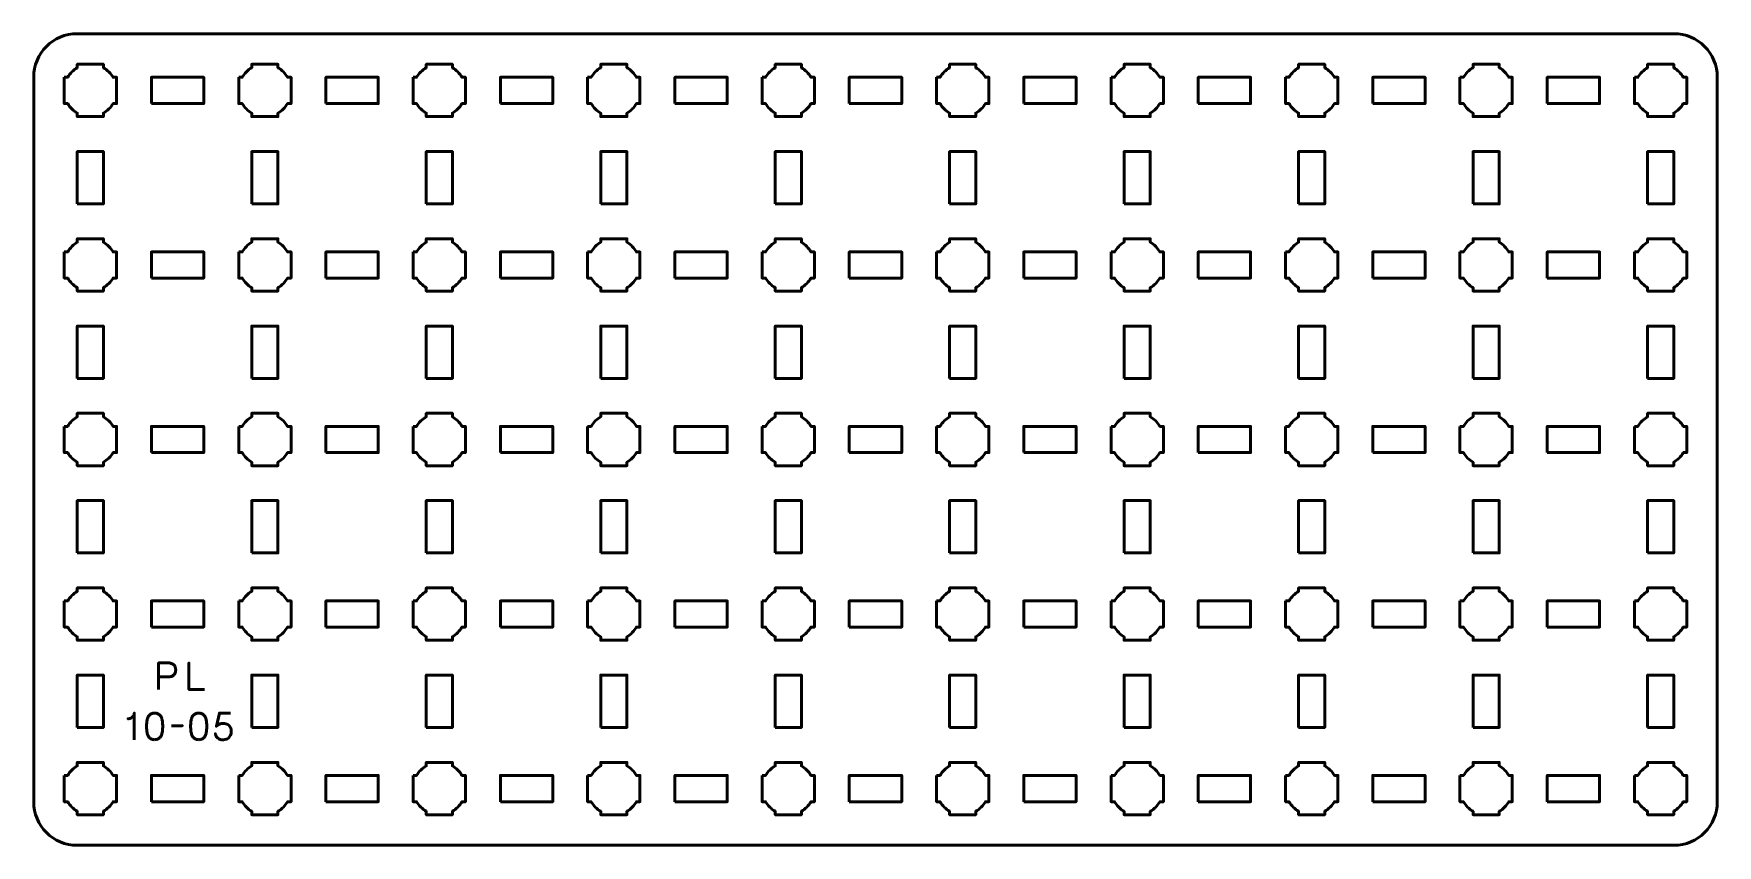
# Model space of a CAD drawing. Header units: centimetres. Extents: x -20.1 to -0.8, y -19.5 to -10.2.
import ezdxf

# ---------------------------------------------------------------- set-up
doc = ezdxf.new("R2010")
doc.units = ezdxf.units.CM
doc.header["$MEASUREMENT"] = 0
doc.layers.add('Layer 1', color=7, linetype='Continuous')

msp = doc.modelspace()

# ---------------------------------------------------------------- linework, layer by layer
at = {"layer": 'Layer 1', "lineweight": 53}
for points in [[(-18.8, -11), (-18.2, -11), (-18.2, -10.7), (-18.8, -10.7), (-18.8, -11)], [(-16.8, -11), (-16.2, -11), (-16.2, -10.7), (-16.8, -10.7), (-16.8, -11)], [(-14.8, -11), (-14.2, -11), (-14.2, -10.7), (-14.8, -10.7), (-14.8, -11)], [(-12.8, -11), (-12.2, -11), (-12.2, -10.7), (-12.8, -10.7), (-12.8, -11)], [(-10.8, -11), (-10.2, -11), (-10.2, -10.7), (-10.8, -10.7), (-10.8, -11)], [(-8.8, -11), (-8.2, -11), (-8.2, -10.7), (-8.8, -10.7), (-8.8, -11)], [(-6.8, -11), (-6.2, -11), (-6.2, -10.7), (-6.8, -10.7), (-6.8, -11)], [(-4.8, -11), (-4.2, -11), (-4.2, -10.7), (-4.8, -10.7), (-4.8, -11)], [(-2.8, -11), (-2.2, -11), (-2.2, -10.7), (-2.8, -10.7), (-2.8, -11)], [(-19.65, -12.15), (-19.35, -12.15), (-19.35, -11.55), (-19.65, -11.55), (-19.65, -12.15)], [(-17.65, -12.15), (-17.35, -12.15), (-17.35, -11.55), (-17.65, -11.55), (-17.65, -12.15)], [(-15.65, -12.15), (-15.35, -12.15), (-15.35, -11.55), (-15.65, -11.55), (-15.65, -12.15)], [(-13.65, -12.15), (-13.35, -12.15), (-13.35, -11.55), (-13.65, -11.55), (-13.65, -12.15)], [(-11.65, -12.15), (-11.35, -12.15), (-11.35, -11.55), (-11.65, -11.55), (-11.65, -12.15)], [(-9.65, -12.15), (-9.35, -12.15), (-9.35, -11.55), (-9.65, -11.55), (-9.65, -12.15)], [(-7.65, -12.15), (-7.35, -12.15), (-7.35, -11.55), (-7.65, -11.55), (-7.65, -12.15)], [(-5.65, -12.15), (-5.35, -12.15), (-5.35, -11.55), (-5.65, -11.55), (-5.65, -12.15)], [(-3.65, -12.15), (-3.35, -12.15), (-3.35, -11.55), (-3.65, -11.55), (-3.65, -12.15)], [(-1.65, -12.15), (-1.35, -12.15), (-1.35, -11.55), (-1.65, -11.55), (-1.65, -12.15)], [(-18.8, -13), (-18.2, -13), (-18.2, -12.7), (-18.8, -12.7), (-18.8, -13)], [(-16.8, -13), (-16.2, -13), (-16.2, -12.7), (-16.8, -12.7), (-16.8, -13)], [(-14.8, -13), (-14.2, -13), (-14.2, -12.7), (-14.8, -12.7), (-14.8, -13)], [(-12.8, -13), (-12.2, -13), (-12.2, -12.7), (-12.8, -12.7), (-12.8, -13)], [(-10.8, -13), (-10.2, -13), (-10.2, -12.7), (-10.8, -12.7), (-10.8, -13)], [(-8.8, -13), (-8.2, -13), (-8.2, -12.7), (-8.8, -12.7), (-8.8, -13)], [(-6.8, -13), (-6.2, -13), (-6.2, -12.7), (-6.8, -12.7), (-6.8, -13)], [(-4.8, -13), (-4.2, -13), (-4.2, -12.7), (-4.8, -12.7), (-4.8, -13)], [(-2.8, -13), (-2.2, -13), (-2.2, -12.7), (-2.8, -12.7), (-2.8, -13)], [(-19.65, -14.15), (-19.35, -14.15), (-19.35, -13.55), (-19.65, -13.55), (-19.65, -14.15)], [(-17.65, -14.15), (-17.35, -14.15), (-17.35, -13.55), (-17.65, -13.55), (-17.65, -14.15)], [(-15.65, -14.15), (-15.35, -14.15), (-15.35, -13.55), (-15.65, -13.55), (-15.65, -14.15)], [(-13.65, -14.15), (-13.35, -14.15), (-13.35, -13.55), (-13.65, -13.55), (-13.65, -14.15)], [(-11.65, -14.15), (-11.35, -14.15), (-11.35, -13.55), (-11.65, -13.55), (-11.65, -14.15)], [(-9.65, -14.15), (-9.35, -14.15), (-9.35, -13.55), (-9.65, -13.55), (-9.65, -14.15)], [(-7.65, -14.15), (-7.35, -14.15), (-7.35, -13.55), (-7.65, -13.55), (-7.65, -14.15)], [(-5.65, -14.15), (-5.35, -14.15), (-5.35, -13.55), (-5.65, -13.55), (-5.65, -14.15)], [(-3.65, -14.15), (-3.35, -14.15), (-3.35, -13.55), (-3.65, -13.55), (-3.65, -14.15)], [(-1.65, -14.15), (-1.35, -14.15), (-1.35, -13.55), (-1.65, -13.55), (-1.65, -14.15)], [(-18.8, -15), (-18.2, -15), (-18.2, -14.7), (-18.8, -14.7), (-18.8, -15)], [(-16.8, -15), (-16.2, -15), (-16.2, -14.7), (-16.8, -14.7), (-16.8, -15)], [(-14.8, -15), (-14.2, -15), (-14.2, -14.7), (-14.8, -14.7), (-14.8, -15)], [(-12.8, -15), (-12.2, -15), (-12.2, -14.7), (-12.8, -14.7), (-12.8, -15)], [(-10.8, -15), (-10.2, -15), (-10.2, -14.7), (-10.8, -14.7), (-10.8, -15)], [(-8.8, -15), (-8.2, -15), (-8.2, -14.7), (-8.8, -14.7), (-8.8, -15)], [(-6.8, -15), (-6.2, -15), (-6.2, -14.7), (-6.8, -14.7), (-6.8, -15)], [(-4.8, -15), (-4.2, -15), (-4.2, -14.7), (-4.8, -14.7), (-4.8, -15)], [(-2.8, -15), (-2.2, -15), (-2.2, -14.7), (-2.8, -14.7), (-2.8, -15)], [(-19.65, -16.15), (-19.35, -16.15), (-19.35, -15.55), (-19.65, -15.55), (-19.65, -16.15)], [(-17.65, -16.15), (-17.35, -16.15), (-17.35, -15.55), (-17.65, -15.55), (-17.65, -16.15)], [(-15.65, -16.15), (-15.35, -16.15), (-15.35, -15.55), (-15.65, -15.55), (-15.65, -16.15)], [(-13.65, -16.15), (-13.35, -16.15), (-13.35, -15.55), (-13.65, -15.55), (-13.65, -16.15)], [(-11.65, -16.15), (-11.35, -16.15), (-11.35, -15.55), (-11.65, -15.55), (-11.65, -16.15)], [(-9.65, -16.15), (-9.35, -16.15), (-9.35, -15.55), (-9.65, -15.55), (-9.65, -16.15)], [(-7.65, -16.15), (-7.35, -16.15), (-7.35, -15.55), (-7.65, -15.55), (-7.65, -16.15)], [(-5.65, -16.15), (-5.35, -16.15), (-5.35, -15.55), (-5.65, -15.55), (-5.65, -16.15)], [(-3.65, -16.15), (-3.35, -16.15), (-3.35, -15.55), (-3.65, -15.55), (-3.65, -16.15)], [(-1.65, -16.15), (-1.35, -16.15), (-1.35, -15.55), (-1.65, -15.55), (-1.65, -16.15)], [(-18.8, -17), (-18.2, -17), (-18.2, -16.7), (-18.8, -16.7), (-18.8, -17)], [(-16.8, -17), (-16.2, -17), (-16.2, -16.7), (-16.8, -16.7), (-16.8, -17)], [(-14.8, -17), (-14.2, -17), (-14.2, -16.7), (-14.8, -16.7), (-14.8, -17)], [(-12.8, -17), (-12.2, -17), (-12.2, -16.7), (-12.8, -16.7), (-12.8, -17)], [(-10.8, -17), (-10.2, -17), (-10.2, -16.7), (-10.8, -16.7), (-10.8, -17)], [(-8.8, -17), (-8.2, -17), (-8.2, -16.7), (-8.8, -16.7), (-8.8, -17)], [(-6.8, -17), (-6.2, -17), (-6.2, -16.7), (-6.8, -16.7), (-6.8, -17)], [(-4.8, -17), (-4.2, -17), (-4.2, -16.7), (-4.8, -16.7), (-4.8, -17)], [(-2.8, -17), (-2.2, -17), (-2.2, -16.7), (-2.8, -16.7), (-2.8, -17)], [(-19.65, -18.15), (-19.35, -18.15), (-19.35, -17.55), (-19.65, -17.55), (-19.65, -18.15)], [(-17.65, -18.15), (-17.35, -18.15), (-17.35, -17.55), (-17.65, -17.55), (-17.65, -18.15)], [(-15.65, -18.15), (-15.35, -18.15), (-15.35, -17.55), (-15.65, -17.55), (-15.65, -18.15)], [(-13.65, -18.15), (-13.35, -18.15), (-13.35, -17.55), (-13.65, -17.55), (-13.65, -18.15)], [(-11.65, -18.15), (-11.35, -18.15), (-11.35, -17.55), (-11.65, -17.55), (-11.65, -18.15)], [(-9.65, -18.15), (-9.35, -18.15), (-9.35, -17.55), (-9.65, -17.55), (-9.65, -18.15)], [(-7.65, -18.15), (-7.35, -18.15), (-7.35, -17.55), (-7.65, -17.55), (-7.65, -18.15)], [(-5.65, -18.15), (-5.35, -18.15), (-5.35, -17.55), (-5.65, -17.55), (-5.65, -18.15)], [(-3.65, -18.15), (-3.35, -18.15), (-3.35, -17.55), (-3.65, -17.55), (-3.65, -18.15)], [(-1.65, -18.15), (-1.35, -18.15), (-1.35, -17.55), (-1.65, -17.55), (-1.65, -18.15)], [(-18.8, -19), (-18.2, -19), (-18.2, -18.7), (-18.8, -18.7), (-18.8, -19)], [(-16.8, -19), (-16.2, -19), (-16.2, -18.7), (-16.8, -18.7), (-16.8, -19)], [(-14.8, -19), (-14.2, -19), (-14.2, -18.7), (-14.8, -18.7), (-14.8, -19)], [(-12.8, -19), (-12.2, -19), (-12.2, -18.7), (-12.8, -18.7), (-12.8, -19)], [(-10.8, -19), (-10.2, -19), (-10.2, -18.7), (-10.8, -18.7), (-10.8, -19)], [(-8.8, -19), (-8.2, -19), (-8.2, -18.7), (-8.8, -18.7), (-8.8, -19)], [(-6.8, -19), (-6.2, -19), (-6.2, -18.7), (-6.8, -18.7), (-6.8, -19)], [(-4.8, -19), (-4.2, -19), (-4.2, -18.7), (-4.8, -18.7), (-4.8, -19)], [(-2.8, -19), (-2.2, -19), (-2.2, -18.7), (-2.8, -18.7), (-2.8, -19)]]:
    msp.add_lwpolyline(points, close=True, dxfattribs=at)
for points, knots in [([(-20.15, -19), (-20.15, -19), (-20.15, -10.7), (-20.15, -10.7), (-20.15, -10.7), (-20.15, -10.42391), (-19.92609, -10.2), (-19.65, -10.2), (-19.65, -10.2), (-19.65, -10.2), (-1.35, -10.2), (-1.35, -10.2), (-1.35, -10.2), (-1.07391, -10.2), (-0.85, -10.42391), (-0.85, -10.7), (-0.85, -10.7), (-0.85, -10.7), (-0.85, -19), (-0.85, -19), (-0.85, -19), (-0.85, -19.27609), (-1.07391, -19.5), (-1.35, -19.5), (-1.35, -19.5), (-1.35, -19.5), (-19.65, -19.5), (-19.65, -19.5), (-19.65, -19.5), (-19.92609, -19.5), (-20.15, -19.27609), (-20.15, -19)], [0, 0, 0, 0, 0.125, 0.125, 0.125, 0.125, 0.25, 0.25, 0.25, 0.25, 0.375, 0.375, 0.375, 0.375, 0.5, 0.5, 0.5, 0.5, 0.625, 0.625, 0.625, 0.625, 0.75, 0.75, 0.75, 0.75, 0.875, 0.875, 0.875, 0.875, 1, 1, 1, 1]), ([(-19.8, -10.7), (-19.8, -10.7), (-19.75985, -10.7), (-19.75985, -10.7), (-19.75985, -10.7), (-19.7335, -10.65447), (-19.69553, -10.6165), (-19.65, -10.59015), (-19.65, -10.59015), (-19.65, -10.59015), (-19.65, -10.55), (-19.65, -10.55), (-19.65, -10.55), (-19.65, -10.55), (-19.5, -10.55), (-19.5, -10.55), (-19.5, -10.55), (-19.5, -10.55), (-19.35, -10.55), (-19.35, -10.55), (-19.35, -10.55), (-19.35, -10.55), (-19.35, -10.59015), (-19.35, -10.59015), (-19.35, -10.59015), (-19.30447, -10.6165), (-19.2665, -10.65447), (-19.24015, -10.7), (-19.24015, -10.7), (-19.24015, -10.7), (-19.2, -10.7), (-19.2, -10.7), (-19.2, -10.7), (-19.2, -10.7), (-19.2, -10.85), (-19.2, -10.85), (-19.2, -10.85), (-19.2, -10.85), (-19.2, -11), (-19.2, -11), (-19.2, -11), (-19.2, -11), (-19.24015, -11), (-19.24015, -11), (-19.24015, -11), (-19.2665, -11.04553), (-19.30447, -11.0835), (-19.35, -11.10985), (-19.35, -11.10985), (-19.35, -11.10985), (-19.35, -11.15), (-19.35, -11.15), (-19.35, -11.15), (-19.35, -11.15), (-19.5, -11.15), (-19.5, -11.15), (-19.5, -11.15), (-19.5, -11.15), (-19.65, -11.15), (-19.65, -11.15), (-19.65, -11.15), (-19.65, -11.15), (-19.65, -11.10985), (-19.65, -11.10985), (-19.65, -11.10985), (-19.69553, -11.0835), (-19.7335, -11.04553), (-19.75985, -11), (-19.75985, -11), (-19.75985, -11), (-19.8, -11), (-19.8, -11), (-19.8, -11), (-19.8, -11), (-19.8, -10.85), (-19.8, -10.85), (-19.8, -10.85), (-19.8, -10.85), (-19.8, -10.7), (-19.8, -10.7)], [0, 0, 0, 0, 0.05, 0.05, 0.05, 0.05, 0.1, 0.1, 0.1, 0.1, 0.15, 0.15, 0.15, 0.15, 0.2, 0.2, 0.2, 0.2, 0.25, 0.25, 0.25, 0.25, 0.3, 0.3, 0.3, 0.3, 0.35, 0.35, 0.35, 0.35, 0.4, 0.4, 0.4, 0.4, 0.45, 0.45, 0.45, 0.45, 0.5, 0.5, 0.5, 0.5, 0.55, 0.55, 0.55, 0.55, 0.6, 0.6, 0.6, 0.6, 0.65, 0.65, 0.65, 0.65, 0.7, 0.7, 0.7, 0.7, 0.75, 0.75, 0.75, 0.75, 0.8, 0.8, 0.8, 0.8, 0.85, 0.85, 0.85, 0.85, 0.9, 0.9, 0.9, 0.9, 0.95, 0.95, 0.95, 0.95, 1, 1, 1, 1]), ([(-17.8, -10.7), (-17.8, -10.7), (-17.75985, -10.7), (-17.75985, -10.7), (-17.75985, -10.7), (-17.7335, -10.65447), (-17.69553, -10.6165), (-17.65, -10.59015), (-17.65, -10.59015), (-17.65, -10.59015), (-17.65, -10.55), (-17.65, -10.55), (-17.65, -10.55), (-17.65, -10.55), (-17.5, -10.55), (-17.5, -10.55), (-17.5, -10.55), (-17.5, -10.55), (-17.35, -10.55), (-17.35, -10.55), (-17.35, -10.55), (-17.35, -10.55), (-17.35, -10.59015), (-17.35, -10.59015), (-17.35, -10.59015), (-17.30447, -10.6165), (-17.2665, -10.65447), (-17.24015, -10.7), (-17.24015, -10.7), (-17.24015, -10.7), (-17.2, -10.7), (-17.2, -10.7), (-17.2, -10.7), (-17.2, -10.7), (-17.2, -10.85), (-17.2, -10.85), (-17.2, -10.85), (-17.2, -10.85), (-17.2, -11), (-17.2, -11), (-17.2, -11), (-17.2, -11), (-17.24015, -11), (-17.24015, -11), (-17.24015, -11), (-17.2665, -11.04553), (-17.30447, -11.0835), (-17.35, -11.10985), (-17.35, -11.10985), (-17.35, -11.10985), (-17.35, -11.15), (-17.35, -11.15), (-17.35, -11.15), (-17.35, -11.15), (-17.5, -11.15), (-17.5, -11.15), (-17.5, -11.15), (-17.5, -11.15), (-17.65, -11.15), (-17.65, -11.15), (-17.65, -11.15), (-17.65, -11.15), (-17.65, -11.10985), (-17.65, -11.10985), (-17.65, -11.10985), (-17.69553, -11.0835), (-17.7335, -11.04553), (-17.75985, -11), (-17.75985, -11), (-17.75985, -11), (-17.8, -11), (-17.8, -11), (-17.8, -11), (-17.8, -11), (-17.8, -10.85), (-17.8, -10.85), (-17.8, -10.85), (-17.8, -10.85), (-17.8, -10.7), (-17.8, -10.7)], [0, 0, 0, 0, 0.05, 0.05, 0.05, 0.05, 0.1, 0.1, 0.1, 0.1, 0.15, 0.15, 0.15, 0.15, 0.2, 0.2, 0.2, 0.2, 0.25, 0.25, 0.25, 0.25, 0.3, 0.3, 0.3, 0.3, 0.35, 0.35, 0.35, 0.35, 0.4, 0.4, 0.4, 0.4, 0.45, 0.45, 0.45, 0.45, 0.5, 0.5, 0.5, 0.5, 0.55, 0.55, 0.55, 0.55, 0.6, 0.6, 0.6, 0.6, 0.65, 0.65, 0.65, 0.65, 0.7, 0.7, 0.7, 0.7, 0.75, 0.75, 0.75, 0.75, 0.8, 0.8, 0.8, 0.8, 0.85, 0.85, 0.85, 0.85, 0.9, 0.9, 0.9, 0.9, 0.95, 0.95, 0.95, 0.95, 1, 1, 1, 1]), ([(-15.8, -10.7), (-15.8, -10.7), (-15.75985, -10.7), (-15.75985, -10.7), (-15.75985, -10.7), (-15.7335, -10.65447), (-15.69553, -10.6165), (-15.65, -10.59015), (-15.65, -10.59015), (-15.65, -10.59015), (-15.65, -10.55), (-15.65, -10.55), (-15.65, -10.55), (-15.65, -10.55), (-15.5, -10.55), (-15.5, -10.55), (-15.5, -10.55), (-15.5, -10.55), (-15.35, -10.55), (-15.35, -10.55), (-15.35, -10.55), (-15.35, -10.55), (-15.35, -10.59015), (-15.35, -10.59015), (-15.35, -10.59015), (-15.30447, -10.6165), (-15.2665, -10.65447), (-15.24015, -10.7), (-15.24015, -10.7), (-15.24015, -10.7), (-15.2, -10.7), (-15.2, -10.7), (-15.2, -10.7), (-15.2, -10.7), (-15.2, -10.85), (-15.2, -10.85), (-15.2, -10.85), (-15.2, -10.85), (-15.2, -11), (-15.2, -11), (-15.2, -11), (-15.2, -11), (-15.24015, -11), (-15.24015, -11), (-15.24015, -11), (-15.2665, -11.04553), (-15.30447, -11.0835), (-15.35, -11.10985), (-15.35, -11.10985), (-15.35, -11.10985), (-15.35, -11.15), (-15.35, -11.15), (-15.35, -11.15), (-15.35, -11.15), (-15.5, -11.15), (-15.5, -11.15), (-15.5, -11.15), (-15.5, -11.15), (-15.65, -11.15), (-15.65, -11.15), (-15.65, -11.15), (-15.65, -11.15), (-15.65, -11.10985), (-15.65, -11.10985), (-15.65, -11.10985), (-15.69553, -11.0835), (-15.7335, -11.04553), (-15.75985, -11), (-15.75985, -11), (-15.75985, -11), (-15.8, -11), (-15.8, -11), (-15.8, -11), (-15.8, -11), (-15.8, -10.85), (-15.8, -10.85), (-15.8, -10.85), (-15.8, -10.85), (-15.8, -10.7), (-15.8, -10.7)], [0, 0, 0, 0, 0.05, 0.05, 0.05, 0.05, 0.1, 0.1, 0.1, 0.1, 0.15, 0.15, 0.15, 0.15, 0.2, 0.2, 0.2, 0.2, 0.25, 0.25, 0.25, 0.25, 0.3, 0.3, 0.3, 0.3, 0.35, 0.35, 0.35, 0.35, 0.4, 0.4, 0.4, 0.4, 0.45, 0.45, 0.45, 0.45, 0.5, 0.5, 0.5, 0.5, 0.55, 0.55, 0.55, 0.55, 0.6, 0.6, 0.6, 0.6, 0.65, 0.65, 0.65, 0.65, 0.7, 0.7, 0.7, 0.7, 0.75, 0.75, 0.75, 0.75, 0.8, 0.8, 0.8, 0.8, 0.85, 0.85, 0.85, 0.85, 0.9, 0.9, 0.9, 0.9, 0.95, 0.95, 0.95, 0.95, 1, 1, 1, 1]), ([(-13.8, -10.7), (-13.8, -10.7), (-13.75985, -10.7), (-13.75985, -10.7), (-13.75985, -10.7), (-13.7335, -10.65447), (-13.69553, -10.6165), (-13.65, -10.59015), (-13.65, -10.59015), (-13.65, -10.59015), (-13.65, -10.55), (-13.65, -10.55), (-13.65, -10.55), (-13.65, -10.55), (-13.5, -10.55), (-13.5, -10.55), (-13.5, -10.55), (-13.5, -10.55), (-13.35, -10.55), (-13.35, -10.55), (-13.35, -10.55), (-13.35, -10.55), (-13.35, -10.59015), (-13.35, -10.59015), (-13.35, -10.59015), (-13.30447, -10.6165), (-13.2665, -10.65447), (-13.24015, -10.7), (-13.24015, -10.7), (-13.24015, -10.7), (-13.2, -10.7), (-13.2, -10.7), (-13.2, -10.7), (-13.2, -10.7), (-13.2, -10.85), (-13.2, -10.85), (-13.2, -10.85), (-13.2, -10.85), (-13.2, -11), (-13.2, -11), (-13.2, -11), (-13.2, -11), (-13.24015, -11), (-13.24015, -11), (-13.24015, -11), (-13.2665, -11.04553), (-13.30447, -11.0835), (-13.35, -11.10985), (-13.35, -11.10985), (-13.35, -11.10985), (-13.35, -11.15), (-13.35, -11.15), (-13.35, -11.15), (-13.35, -11.15), (-13.5, -11.15), (-13.5, -11.15), (-13.5, -11.15), (-13.5, -11.15), (-13.65, -11.15), (-13.65, -11.15), (-13.65, -11.15), (-13.65, -11.15), (-13.65, -11.10985), (-13.65, -11.10985), (-13.65, -11.10985), (-13.69553, -11.0835), (-13.7335, -11.04553), (-13.75985, -11), (-13.75985, -11), (-13.75985, -11), (-13.8, -11), (-13.8, -11), (-13.8, -11), (-13.8, -11), (-13.8, -10.85), (-13.8, -10.85), (-13.8, -10.85), (-13.8, -10.85), (-13.8, -10.7), (-13.8, -10.7)], [0, 0, 0, 0, 0.05, 0.05, 0.05, 0.05, 0.1, 0.1, 0.1, 0.1, 0.15, 0.15, 0.15, 0.15, 0.2, 0.2, 0.2, 0.2, 0.25, 0.25, 0.25, 0.25, 0.3, 0.3, 0.3, 0.3, 0.35, 0.35, 0.35, 0.35, 0.4, 0.4, 0.4, 0.4, 0.45, 0.45, 0.45, 0.45, 0.5, 0.5, 0.5, 0.5, 0.55, 0.55, 0.55, 0.55, 0.6, 0.6, 0.6, 0.6, 0.65, 0.65, 0.65, 0.65, 0.7, 0.7, 0.7, 0.7, 0.75, 0.75, 0.75, 0.75, 0.8, 0.8, 0.8, 0.8, 0.85, 0.85, 0.85, 0.85, 0.9, 0.9, 0.9, 0.9, 0.95, 0.95, 0.95, 0.95, 1, 1, 1, 1]), ([(-11.8, -10.7), (-11.8, -10.7), (-11.75985, -10.7), (-11.75985, -10.7), (-11.75985, -10.7), (-11.7335, -10.65447), (-11.69553, -10.6165), (-11.65, -10.59015), (-11.65, -10.59015), (-11.65, -10.59015), (-11.65, -10.55), (-11.65, -10.55), (-11.65, -10.55), (-11.65, -10.55), (-11.5, -10.55), (-11.5, -10.55), (-11.5, -10.55), (-11.5, -10.55), (-11.35, -10.55), (-11.35, -10.55), (-11.35, -10.55), (-11.35, -10.55), (-11.35, -10.59015), (-11.35, -10.59015), (-11.35, -10.59015), (-11.30447, -10.6165), (-11.2665, -10.65447), (-11.24015, -10.7), (-11.24015, -10.7), (-11.24015, -10.7), (-11.2, -10.7), (-11.2, -10.7), (-11.2, -10.7), (-11.2, -10.7), (-11.2, -10.85), (-11.2, -10.85), (-11.2, -10.85), (-11.2, -10.85), (-11.2, -11), (-11.2, -11), (-11.2, -11), (-11.2, -11), (-11.24015, -11), (-11.24015, -11), (-11.24015, -11), (-11.2665, -11.04553), (-11.30447, -11.0835), (-11.35, -11.10985), (-11.35, -11.10985), (-11.35, -11.10985), (-11.35, -11.15), (-11.35, -11.15), (-11.35, -11.15), (-11.35, -11.15), (-11.5, -11.15), (-11.5, -11.15), (-11.5, -11.15), (-11.5, -11.15), (-11.65, -11.15), (-11.65, -11.15), (-11.65, -11.15), (-11.65, -11.15), (-11.65, -11.10985), (-11.65, -11.10985), (-11.65, -11.10985), (-11.69553, -11.0835), (-11.7335, -11.04553), (-11.75985, -11), (-11.75985, -11), (-11.75985, -11), (-11.8, -11), (-11.8, -11), (-11.8, -11), (-11.8, -11), (-11.8, -10.85), (-11.8, -10.85), (-11.8, -10.85), (-11.8, -10.85), (-11.8, -10.7), (-11.8, -10.7)], [0, 0, 0, 0, 0.05, 0.05, 0.05, 0.05, 0.1, 0.1, 0.1, 0.1, 0.15, 0.15, 0.15, 0.15, 0.2, 0.2, 0.2, 0.2, 0.25, 0.25, 0.25, 0.25, 0.3, 0.3, 0.3, 0.3, 0.35, 0.35, 0.35, 0.35, 0.4, 0.4, 0.4, 0.4, 0.45, 0.45, 0.45, 0.45, 0.5, 0.5, 0.5, 0.5, 0.55, 0.55, 0.55, 0.55, 0.6, 0.6, 0.6, 0.6, 0.65, 0.65, 0.65, 0.65, 0.7, 0.7, 0.7, 0.7, 0.75, 0.75, 0.75, 0.75, 0.8, 0.8, 0.8, 0.8, 0.85, 0.85, 0.85, 0.85, 0.9, 0.9, 0.9, 0.9, 0.95, 0.95, 0.95, 0.95, 1, 1, 1, 1]), ([(-9.8, -10.7), (-9.8, -10.7), (-9.75985, -10.7), (-9.75985, -10.7), (-9.75985, -10.7), (-9.7335, -10.65447), (-9.69553, -10.6165), (-9.65, -10.59015), (-9.65, -10.59015), (-9.65, -10.59015), (-9.65, -10.55), (-9.65, -10.55), (-9.65, -10.55), (-9.65, -10.55), (-9.5, -10.55), (-9.5, -10.55), (-9.5, -10.55), (-9.5, -10.55), (-9.35, -10.55), (-9.35, -10.55), (-9.35, -10.55), (-9.35, -10.55), (-9.35, -10.59015), (-9.35, -10.59015), (-9.35, -10.59015), (-9.30447, -10.6165), (-9.2665, -10.65447), (-9.24015, -10.7), (-9.24015, -10.7), (-9.24015, -10.7), (-9.2, -10.7), (-9.2, -10.7), (-9.2, -10.7), (-9.2, -10.7), (-9.2, -10.85), (-9.2, -10.85), (-9.2, -10.85), (-9.2, -10.85), (-9.2, -11), (-9.2, -11), (-9.2, -11), (-9.2, -11), (-9.24015, -11), (-9.24015, -11), (-9.24015, -11), (-9.2665, -11.04553), (-9.30447, -11.0835), (-9.35, -11.10985), (-9.35, -11.10985), (-9.35, -11.10985), (-9.35, -11.15), (-9.35, -11.15), (-9.35, -11.15), (-9.35, -11.15), (-9.5, -11.15), (-9.5, -11.15), (-9.5, -11.15), (-9.5, -11.15), (-9.65, -11.15), (-9.65, -11.15), (-9.65, -11.15), (-9.65, -11.15), (-9.65, -11.10985), (-9.65, -11.10985), (-9.65, -11.10985), (-9.69553, -11.0835), (-9.7335, -11.04553), (-9.75985, -11), (-9.75985, -11), (-9.75985, -11), (-9.8, -11), (-9.8, -11), (-9.8, -11), (-9.8, -11), (-9.8, -10.85), (-9.8, -10.85), (-9.8, -10.85), (-9.8, -10.85), (-9.8, -10.7), (-9.8, -10.7)], [0, 0, 0, 0, 0.05, 0.05, 0.05, 0.05, 0.1, 0.1, 0.1, 0.1, 0.15, 0.15, 0.15, 0.15, 0.2, 0.2, 0.2, 0.2, 0.25, 0.25, 0.25, 0.25, 0.3, 0.3, 0.3, 0.3, 0.35, 0.35, 0.35, 0.35, 0.4, 0.4, 0.4, 0.4, 0.45, 0.45, 0.45, 0.45, 0.5, 0.5, 0.5, 0.5, 0.55, 0.55, 0.55, 0.55, 0.6, 0.6, 0.6, 0.6, 0.65, 0.65, 0.65, 0.65, 0.7, 0.7, 0.7, 0.7, 0.75, 0.75, 0.75, 0.75, 0.8, 0.8, 0.8, 0.8, 0.85, 0.85, 0.85, 0.85, 0.9, 0.9, 0.9, 0.9, 0.95, 0.95, 0.95, 0.95, 1, 1, 1, 1]), ([(-7.8, -10.7), (-7.8, -10.7), (-7.75985, -10.7), (-7.75985, -10.7), (-7.75985, -10.7), (-7.7335, -10.65447), (-7.69553, -10.6165), (-7.65, -10.59015), (-7.65, -10.59015), (-7.65, -10.59015), (-7.65, -10.55), (-7.65, -10.55), (-7.65, -10.55), (-7.65, -10.55), (-7.5, -10.55), (-7.5, -10.55), (-7.5, -10.55), (-7.5, -10.55), (-7.35, -10.55), (-7.35, -10.55), (-7.35, -10.55), (-7.35, -10.55), (-7.35, -10.59015), (-7.35, -10.59015), (-7.35, -10.59015), (-7.30447, -10.6165), (-7.2665, -10.65447), (-7.24015, -10.7), (-7.24015, -10.7), (-7.24015, -10.7), (-7.2, -10.7), (-7.2, -10.7), (-7.2, -10.7), (-7.2, -10.7), (-7.2, -10.85), (-7.2, -10.85), (-7.2, -10.85), (-7.2, -10.85), (-7.2, -11), (-7.2, -11), (-7.2, -11), (-7.2, -11), (-7.24015, -11), (-7.24015, -11), (-7.24015, -11), (-7.2665, -11.04553), (-7.30447, -11.0835), (-7.35, -11.10985), (-7.35, -11.10985), (-7.35, -11.10985), (-7.35, -11.15), (-7.35, -11.15), (-7.35, -11.15), (-7.35, -11.15), (-7.5, -11.15), (-7.5, -11.15), (-7.5, -11.15), (-7.5, -11.15), (-7.65, -11.15), (-7.65, -11.15), (-7.65, -11.15), (-7.65, -11.15), (-7.65, -11.10985), (-7.65, -11.10985), (-7.65, -11.10985), (-7.69553, -11.0835), (-7.7335, -11.04553), (-7.75985, -11), (-7.75985, -11), (-7.75985, -11), (-7.8, -11), (-7.8, -11), (-7.8, -11), (-7.8, -11), (-7.8, -10.85), (-7.8, -10.85), (-7.8, -10.85), (-7.8, -10.85), (-7.8, -10.7), (-7.8, -10.7)], [0, 0, 0, 0, 0.05, 0.05, 0.05, 0.05, 0.1, 0.1, 0.1, 0.1, 0.15, 0.15, 0.15, 0.15, 0.2, 0.2, 0.2, 0.2, 0.25, 0.25, 0.25, 0.25, 0.3, 0.3, 0.3, 0.3, 0.35, 0.35, 0.35, 0.35, 0.4, 0.4, 0.4, 0.4, 0.45, 0.45, 0.45, 0.45, 0.5, 0.5, 0.5, 0.5, 0.55, 0.55, 0.55, 0.55, 0.6, 0.6, 0.6, 0.6, 0.65, 0.65, 0.65, 0.65, 0.7, 0.7, 0.7, 0.7, 0.75, 0.75, 0.75, 0.75, 0.8, 0.8, 0.8, 0.8, 0.85, 0.85, 0.85, 0.85, 0.9, 0.9, 0.9, 0.9, 0.95, 0.95, 0.95, 0.95, 1, 1, 1, 1]), ([(-5.8, -10.7), (-5.8, -10.7), (-5.75985, -10.7), (-5.75985, -10.7), (-5.75985, -10.7), (-5.7335, -10.65447), (-5.69553, -10.6165), (-5.65, -10.59015), (-5.65, -10.59015), (-5.65, -10.59015), (-5.65, -10.55), (-5.65, -10.55), (-5.65, -10.55), (-5.65, -10.55), (-5.5, -10.55), (-5.5, -10.55), (-5.5, -10.55), (-5.5, -10.55), (-5.35, -10.55), (-5.35, -10.55), (-5.35, -10.55), (-5.35, -10.55), (-5.35, -10.59015), (-5.35, -10.59015), (-5.35, -10.59015), (-5.30447, -10.6165), (-5.2665, -10.65447), (-5.24015, -10.7), (-5.24015, -10.7), (-5.24015, -10.7), (-5.2, -10.7), (-5.2, -10.7), (-5.2, -10.7), (-5.2, -10.7), (-5.2, -10.85), (-5.2, -10.85), (-5.2, -10.85), (-5.2, -10.85), (-5.2, -11), (-5.2, -11), (-5.2, -11), (-5.2, -11), (-5.24015, -11), (-5.24015, -11), (-5.24015, -11), (-5.2665, -11.04553), (-5.30447, -11.0835), (-5.35, -11.10985), (-5.35, -11.10985), (-5.35, -11.10985), (-5.35, -11.15), (-5.35, -11.15), (-5.35, -11.15), (-5.35, -11.15), (-5.5, -11.15), (-5.5, -11.15), (-5.5, -11.15), (-5.5, -11.15), (-5.65, -11.15), (-5.65, -11.15), (-5.65, -11.15), (-5.65, -11.15), (-5.65, -11.10985), (-5.65, -11.10985), (-5.65, -11.10985), (-5.69553, -11.0835), (-5.7335, -11.04553), (-5.75985, -11), (-5.75985, -11), (-5.75985, -11), (-5.8, -11), (-5.8, -11), (-5.8, -11), (-5.8, -11), (-5.8, -10.85), (-5.8, -10.85), (-5.8, -10.85), (-5.8, -10.85), (-5.8, -10.7), (-5.8, -10.7)], [0, 0, 0, 0, 0.05, 0.05, 0.05, 0.05, 0.1, 0.1, 0.1, 0.1, 0.15, 0.15, 0.15, 0.15, 0.2, 0.2, 0.2, 0.2, 0.25, 0.25, 0.25, 0.25, 0.3, 0.3, 0.3, 0.3, 0.35, 0.35, 0.35, 0.35, 0.4, 0.4, 0.4, 0.4, 0.45, 0.45, 0.45, 0.45, 0.5, 0.5, 0.5, 0.5, 0.55, 0.55, 0.55, 0.55, 0.6, 0.6, 0.6, 0.6, 0.65, 0.65, 0.65, 0.65, 0.7, 0.7, 0.7, 0.7, 0.75, 0.75, 0.75, 0.75, 0.8, 0.8, 0.8, 0.8, 0.85, 0.85, 0.85, 0.85, 0.9, 0.9, 0.9, 0.9, 0.95, 0.95, 0.95, 0.95, 1, 1, 1, 1]), ([(-3.8, -10.7), (-3.8, -10.7), (-3.75985, -10.7), (-3.75985, -10.7), (-3.75985, -10.7), (-3.7335, -10.65447), (-3.69553, -10.6165), (-3.65, -10.59015), (-3.65, -10.59015), (-3.65, -10.59015), (-3.65, -10.55), (-3.65, -10.55), (-3.65, -10.55), (-3.65, -10.55), (-3.5, -10.55), (-3.5, -10.55), (-3.5, -10.55), (-3.5, -10.55), (-3.35, -10.55), (-3.35, -10.55), (-3.35, -10.55), (-3.35, -10.55), (-3.35, -10.59015), (-3.35, -10.59015), (-3.35, -10.59015), (-3.30447, -10.6165), (-3.2665, -10.65447), (-3.24015, -10.7), (-3.24015, -10.7), (-3.24015, -10.7), (-3.2, -10.7), (-3.2, -10.7), (-3.2, -10.7), (-3.2, -10.7), (-3.2, -10.85), (-3.2, -10.85), (-3.2, -10.85), (-3.2, -10.85), (-3.2, -11), (-3.2, -11), (-3.2, -11), (-3.2, -11), (-3.24015, -11), (-3.24015, -11), (-3.24015, -11), (-3.2665, -11.04553), (-3.30447, -11.0835), (-3.35, -11.10985), (-3.35, -11.10985), (-3.35, -11.10985), (-3.35, -11.15), (-3.35, -11.15), (-3.35, -11.15), (-3.35, -11.15), (-3.5, -11.15), (-3.5, -11.15), (-3.5, -11.15), (-3.5, -11.15), (-3.65, -11.15), (-3.65, -11.15), (-3.65, -11.15), (-3.65, -11.15), (-3.65, -11.10985), (-3.65, -11.10985), (-3.65, -11.10985), (-3.69553, -11.0835), (-3.7335, -11.04553), (-3.75985, -11), (-3.75985, -11), (-3.75985, -11), (-3.8, -11), (-3.8, -11), (-3.8, -11), (-3.8, -11), (-3.8, -10.85), (-3.8, -10.85), (-3.8, -10.85), (-3.8, -10.85), (-3.8, -10.7), (-3.8, -10.7)], [0, 0, 0, 0, 0.05, 0.05, 0.05, 0.05, 0.1, 0.1, 0.1, 0.1, 0.15, 0.15, 0.15, 0.15, 0.2, 0.2, 0.2, 0.2, 0.25, 0.25, 0.25, 0.25, 0.3, 0.3, 0.3, 0.3, 0.35, 0.35, 0.35, 0.35, 0.4, 0.4, 0.4, 0.4, 0.45, 0.45, 0.45, 0.45, 0.5, 0.5, 0.5, 0.5, 0.55, 0.55, 0.55, 0.55, 0.6, 0.6, 0.6, 0.6, 0.65, 0.65, 0.65, 0.65, 0.7, 0.7, 0.7, 0.7, 0.75, 0.75, 0.75, 0.75, 0.8, 0.8, 0.8, 0.8, 0.85, 0.85, 0.85, 0.85, 0.9, 0.9, 0.9, 0.9, 0.95, 0.95, 0.95, 0.95, 1, 1, 1, 1]), ([(-1.8, -10.7), (-1.8, -10.7), (-1.75985, -10.7), (-1.75985, -10.7), (-1.75985, -10.7), (-1.7335, -10.65447), (-1.69553, -10.6165), (-1.65, -10.59015), (-1.65, -10.59015), (-1.65, -10.59015), (-1.65, -10.55), (-1.65, -10.55), (-1.65, -10.55), (-1.65, -10.55), (-1.5, -10.55), (-1.5, -10.55), (-1.5, -10.55), (-1.5, -10.55), (-1.35, -10.55), (-1.35, -10.55), (-1.35, -10.55), (-1.35, -10.55), (-1.35, -10.59015), (-1.35, -10.59015), (-1.35, -10.59015), (-1.30447, -10.6165), (-1.2665, -10.65447), (-1.24015, -10.7), (-1.24015, -10.7), (-1.24015, -10.7), (-1.2, -10.7), (-1.2, -10.7), (-1.2, -10.7), (-1.2, -10.7), (-1.2, -10.85), (-1.2, -10.85), (-1.2, -10.85), (-1.2, -10.85), (-1.2, -11), (-1.2, -11), (-1.2, -11), (-1.2, -11), (-1.24015, -11), (-1.24015, -11), (-1.24015, -11), (-1.2665, -11.04553), (-1.30447, -11.0835), (-1.35, -11.10985), (-1.35, -11.10985), (-1.35, -11.10985), (-1.35, -11.15), (-1.35, -11.15), (-1.35, -11.15), (-1.35, -11.15), (-1.5, -11.15), (-1.5, -11.15), (-1.5, -11.15), (-1.5, -11.15), (-1.65, -11.15), (-1.65, -11.15), (-1.65, -11.15), (-1.65, -11.15), (-1.65, -11.10985), (-1.65, -11.10985), (-1.65, -11.10985), (-1.69553, -11.0835), (-1.7335, -11.04553), (-1.75985, -11), (-1.75985, -11), (-1.75985, -11), (-1.8, -11), (-1.8, -11), (-1.8, -11), (-1.8, -11), (-1.8, -10.85), (-1.8, -10.85), (-1.8, -10.85), (-1.8, -10.85), (-1.8, -10.7), (-1.8, -10.7)], [0, 0, 0, 0, 0.05, 0.05, 0.05, 0.05, 0.1, 0.1, 0.1, 0.1, 0.15, 0.15, 0.15, 0.15, 0.2, 0.2, 0.2, 0.2, 0.25, 0.25, 0.25, 0.25, 0.3, 0.3, 0.3, 0.3, 0.35, 0.35, 0.35, 0.35, 0.4, 0.4, 0.4, 0.4, 0.45, 0.45, 0.45, 0.45, 0.5, 0.5, 0.5, 0.5, 0.55, 0.55, 0.55, 0.55, 0.6, 0.6, 0.6, 0.6, 0.65, 0.65, 0.65, 0.65, 0.7, 0.7, 0.7, 0.7, 0.75, 0.75, 0.75, 0.75, 0.8, 0.8, 0.8, 0.8, 0.85, 0.85, 0.85, 0.85, 0.9, 0.9, 0.9, 0.9, 0.95, 0.95, 0.95, 0.95, 1, 1, 1, 1]), ([(-19.8, -12.7), (-19.8, -12.7), (-19.75985, -12.7), (-19.75985, -12.7), (-19.75985, -12.7), (-19.7335, -12.65447), (-19.69553, -12.6165), (-19.65, -12.59015), (-19.65, -12.59015), (-19.65, -12.59015), (-19.65, -12.55), (-19.65, -12.55), (-19.65, -12.55), (-19.65, -12.55), (-19.5, -12.55), (-19.5, -12.55), (-19.5, -12.55), (-19.5, -12.55), (-19.35, -12.55), (-19.35, -12.55), (-19.35, -12.55), (-19.35, -12.55), (-19.35, -12.59015), (-19.35, -12.59015), (-19.35, -12.59015), (-19.30447, -12.6165), (-19.2665, -12.65447), (-19.24015, -12.7), (-19.24015, -12.7), (-19.24015, -12.7), (-19.2, -12.7), (-19.2, -12.7), (-19.2, -12.7), (-19.2, -12.7), (-19.2, -12.85), (-19.2, -12.85), (-19.2, -12.85), (-19.2, -12.85), (-19.2, -13), (-19.2, -13), (-19.2, -13), (-19.2, -13), (-19.24015, -13), (-19.24015, -13), (-19.24015, -13), (-19.2665, -13.04553), (-19.30447, -13.0835), (-19.35, -13.10985), (-19.35, -13.10985), (-19.35, -13.10985), (-19.35, -13.15), (-19.35, -13.15), (-19.35, -13.15), (-19.35, -13.15), (-19.5, -13.15), (-19.5, -13.15), (-19.5, -13.15), (-19.5, -13.15), (-19.65, -13.15), (-19.65, -13.15), (-19.65, -13.15), (-19.65, -13.15), (-19.65, -13.10985), (-19.65, -13.10985), (-19.65, -13.10985), (-19.69553, -13.0835), (-19.7335, -13.04553), (-19.75985, -13), (-19.75985, -13), (-19.75985, -13), (-19.8, -13), (-19.8, -13), (-19.8, -13), (-19.8, -13), (-19.8, -12.85), (-19.8, -12.85), (-19.8, -12.85), (-19.8, -12.85), (-19.8, -12.7), (-19.8, -12.7)], [0, 0, 0, 0, 0.05, 0.05, 0.05, 0.05, 0.1, 0.1, 0.1, 0.1, 0.15, 0.15, 0.15, 0.15, 0.2, 0.2, 0.2, 0.2, 0.25, 0.25, 0.25, 0.25, 0.3, 0.3, 0.3, 0.3, 0.35, 0.35, 0.35, 0.35, 0.4, 0.4, 0.4, 0.4, 0.45, 0.45, 0.45, 0.45, 0.5, 0.5, 0.5, 0.5, 0.55, 0.55, 0.55, 0.55, 0.6, 0.6, 0.6, 0.6, 0.65, 0.65, 0.65, 0.65, 0.7, 0.7, 0.7, 0.7, 0.75, 0.75, 0.75, 0.75, 0.8, 0.8, 0.8, 0.8, 0.85, 0.85, 0.85, 0.85, 0.9, 0.9, 0.9, 0.9, 0.95, 0.95, 0.95, 0.95, 1, 1, 1, 1]), ([(-17.8, -12.7), (-17.8, -12.7), (-17.75985, -12.7), (-17.75985, -12.7), (-17.75985, -12.7), (-17.7335, -12.65447), (-17.69553, -12.6165), (-17.65, -12.59015), (-17.65, -12.59015), (-17.65, -12.59015), (-17.65, -12.55), (-17.65, -12.55), (-17.65, -12.55), (-17.65, -12.55), (-17.5, -12.55), (-17.5, -12.55), (-17.5, -12.55), (-17.5, -12.55), (-17.35, -12.55), (-17.35, -12.55), (-17.35, -12.55), (-17.35, -12.55), (-17.35, -12.59015), (-17.35, -12.59015), (-17.35, -12.59015), (-17.30447, -12.6165), (-17.2665, -12.65447), (-17.24015, -12.7), (-17.24015, -12.7), (-17.24015, -12.7), (-17.2, -12.7), (-17.2, -12.7), (-17.2, -12.7), (-17.2, -12.7), (-17.2, -12.85), (-17.2, -12.85), (-17.2, -12.85), (-17.2, -12.85), (-17.2, -13), (-17.2, -13), (-17.2, -13), (-17.2, -13), (-17.24015, -13), (-17.24015, -13), (-17.24015, -13), (-17.2665, -13.04553), (-17.30447, -13.0835), (-17.35, -13.10985), (-17.35, -13.10985), (-17.35, -13.10985), (-17.35, -13.15), (-17.35, -13.15), (-17.35, -13.15), (-17.35, -13.15), (-17.5, -13.15), (-17.5, -13.15), (-17.5, -13.15), (-17.5, -13.15), (-17.65, -13.15), (-17.65, -13.15), (-17.65, -13.15), (-17.65, -13.15), (-17.65, -13.10985), (-17.65, -13.10985), (-17.65, -13.10985), (-17.69553, -13.0835), (-17.7335, -13.04553), (-17.75985, -13), (-17.75985, -13), (-17.75985, -13), (-17.8, -13), (-17.8, -13), (-17.8, -13), (-17.8, -13), (-17.8, -12.85), (-17.8, -12.85), (-17.8, -12.85), (-17.8, -12.85), (-17.8, -12.7), (-17.8, -12.7)], [0, 0, 0, 0, 0.05, 0.05, 0.05, 0.05, 0.1, 0.1, 0.1, 0.1, 0.15, 0.15, 0.15, 0.15, 0.2, 0.2, 0.2, 0.2, 0.25, 0.25, 0.25, 0.25, 0.3, 0.3, 0.3, 0.3, 0.35, 0.35, 0.35, 0.35, 0.4, 0.4, 0.4, 0.4, 0.45, 0.45, 0.45, 0.45, 0.5, 0.5, 0.5, 0.5, 0.55, 0.55, 0.55, 0.55, 0.6, 0.6, 0.6, 0.6, 0.65, 0.65, 0.65, 0.65, 0.7, 0.7, 0.7, 0.7, 0.75, 0.75, 0.75, 0.75, 0.8, 0.8, 0.8, 0.8, 0.85, 0.85, 0.85, 0.85, 0.9, 0.9, 0.9, 0.9, 0.95, 0.95, 0.95, 0.95, 1, 1, 1, 1]), ([(-15.8, -12.7), (-15.8, -12.7), (-15.75985, -12.7), (-15.75985, -12.7), (-15.75985, -12.7), (-15.7335, -12.65447), (-15.69553, -12.6165), (-15.65, -12.59015), (-15.65, -12.59015), (-15.65, -12.59015), (-15.65, -12.55), (-15.65, -12.55), (-15.65, -12.55), (-15.65, -12.55), (-15.5, -12.55), (-15.5, -12.55), (-15.5, -12.55), (-15.5, -12.55), (-15.35, -12.55), (-15.35, -12.55), (-15.35, -12.55), (-15.35, -12.55), (-15.35, -12.59015), (-15.35, -12.59015), (-15.35, -12.59015), (-15.30447, -12.6165), (-15.2665, -12.65447), (-15.24015, -12.7), (-15.24015, -12.7), (-15.24015, -12.7), (-15.2, -12.7), (-15.2, -12.7), (-15.2, -12.7), (-15.2, -12.7), (-15.2, -12.85), (-15.2, -12.85), (-15.2, -12.85), (-15.2, -12.85), (-15.2, -13), (-15.2, -13), (-15.2, -13), (-15.2, -13), (-15.24015, -13), (-15.24015, -13), (-15.24015, -13), (-15.2665, -13.04553), (-15.30447, -13.0835), (-15.35, -13.10985), (-15.35, -13.10985), (-15.35, -13.10985), (-15.35, -13.15), (-15.35, -13.15), (-15.35, -13.15), (-15.35, -13.15), (-15.5, -13.15), (-15.5, -13.15), (-15.5, -13.15), (-15.5, -13.15), (-15.65, -13.15), (-15.65, -13.15), (-15.65, -13.15), (-15.65, -13.15), (-15.65, -13.10985), (-15.65, -13.10985), (-15.65, -13.10985), (-15.69553, -13.0835), (-15.7335, -13.04553), (-15.75985, -13), (-15.75985, -13), (-15.75985, -13), (-15.8, -13), (-15.8, -13), (-15.8, -13), (-15.8, -13), (-15.8, -12.85), (-15.8, -12.85), (-15.8, -12.85), (-15.8, -12.85), (-15.8, -12.7), (-15.8, -12.7)], [0, 0, 0, 0, 0.05, 0.05, 0.05, 0.05, 0.1, 0.1, 0.1, 0.1, 0.15, 0.15, 0.15, 0.15, 0.2, 0.2, 0.2, 0.2, 0.25, 0.25, 0.25, 0.25, 0.3, 0.3, 0.3, 0.3, 0.35, 0.35, 0.35, 0.35, 0.4, 0.4, 0.4, 0.4, 0.45, 0.45, 0.45, 0.45, 0.5, 0.5, 0.5, 0.5, 0.55, 0.55, 0.55, 0.55, 0.6, 0.6, 0.6, 0.6, 0.65, 0.65, 0.65, 0.65, 0.7, 0.7, 0.7, 0.7, 0.75, 0.75, 0.75, 0.75, 0.8, 0.8, 0.8, 0.8, 0.85, 0.85, 0.85, 0.85, 0.9, 0.9, 0.9, 0.9, 0.95, 0.95, 0.95, 0.95, 1, 1, 1, 1]), ([(-13.8, -12.7), (-13.8, -12.7), (-13.75985, -12.7), (-13.75985, -12.7), (-13.75985, -12.7), (-13.7335, -12.65447), (-13.69553, -12.6165), (-13.65, -12.59015), (-13.65, -12.59015), (-13.65, -12.59015), (-13.65, -12.55), (-13.65, -12.55), (-13.65, -12.55), (-13.65, -12.55), (-13.5, -12.55), (-13.5, -12.55), (-13.5, -12.55), (-13.5, -12.55), (-13.35, -12.55), (-13.35, -12.55), (-13.35, -12.55), (-13.35, -12.55), (-13.35, -12.59015), (-13.35, -12.59015), (-13.35, -12.59015), (-13.30447, -12.6165), (-13.2665, -12.65447), (-13.24015, -12.7), (-13.24015, -12.7), (-13.24015, -12.7), (-13.2, -12.7), (-13.2, -12.7), (-13.2, -12.7), (-13.2, -12.7), (-13.2, -12.85), (-13.2, -12.85), (-13.2, -12.85), (-13.2, -12.85), (-13.2, -13), (-13.2, -13), (-13.2, -13), (-13.2, -13), (-13.24015, -13), (-13.24015, -13), (-13.24015, -13), (-13.2665, -13.04553), (-13.30447, -13.0835), (-13.35, -13.10985), (-13.35, -13.10985), (-13.35, -13.10985), (-13.35, -13.15), (-13.35, -13.15), (-13.35, -13.15), (-13.35, -13.15), (-13.5, -13.15), (-13.5, -13.15), (-13.5, -13.15), (-13.5, -13.15), (-13.65, -13.15), (-13.65, -13.15), (-13.65, -13.15), (-13.65, -13.15), (-13.65, -13.10985), (-13.65, -13.10985), (-13.65, -13.10985), (-13.69553, -13.0835), (-13.7335, -13.04553), (-13.75985, -13), (-13.75985, -13), (-13.75985, -13), (-13.8, -13), (-13.8, -13), (-13.8, -13), (-13.8, -13), (-13.8, -12.85), (-13.8, -12.85), (-13.8, -12.85), (-13.8, -12.85), (-13.8, -12.7), (-13.8, -12.7)], [0, 0, 0, 0, 0.05, 0.05, 0.05, 0.05, 0.1, 0.1, 0.1, 0.1, 0.15, 0.15, 0.15, 0.15, 0.2, 0.2, 0.2, 0.2, 0.25, 0.25, 0.25, 0.25, 0.3, 0.3, 0.3, 0.3, 0.35, 0.35, 0.35, 0.35, 0.4, 0.4, 0.4, 0.4, 0.45, 0.45, 0.45, 0.45, 0.5, 0.5, 0.5, 0.5, 0.55, 0.55, 0.55, 0.55, 0.6, 0.6, 0.6, 0.6, 0.65, 0.65, 0.65, 0.65, 0.7, 0.7, 0.7, 0.7, 0.75, 0.75, 0.75, 0.75, 0.8, 0.8, 0.8, 0.8, 0.85, 0.85, 0.85, 0.85, 0.9, 0.9, 0.9, 0.9, 0.95, 0.95, 0.95, 0.95, 1, 1, 1, 1]), ([(-11.8, -12.7), (-11.8, -12.7), (-11.75985, -12.7), (-11.75985, -12.7), (-11.75985, -12.7), (-11.7335, -12.65447), (-11.69553, -12.6165), (-11.65, -12.59015), (-11.65, -12.59015), (-11.65, -12.59015), (-11.65, -12.55), (-11.65, -12.55), (-11.65, -12.55), (-11.65, -12.55), (-11.5, -12.55), (-11.5, -12.55), (-11.5, -12.55), (-11.5, -12.55), (-11.35, -12.55), (-11.35, -12.55), (-11.35, -12.55), (-11.35, -12.55), (-11.35, -12.59015), (-11.35, -12.59015), (-11.35, -12.59015), (-11.30447, -12.6165), (-11.2665, -12.65447), (-11.24015, -12.7), (-11.24015, -12.7), (-11.24015, -12.7), (-11.2, -12.7), (-11.2, -12.7), (-11.2, -12.7), (-11.2, -12.7), (-11.2, -12.85), (-11.2, -12.85), (-11.2, -12.85), (-11.2, -12.85), (-11.2, -13), (-11.2, -13), (-11.2, -13), (-11.2, -13), (-11.24015, -13), (-11.24015, -13), (-11.24015, -13), (-11.2665, -13.04553), (-11.30447, -13.0835), (-11.35, -13.10985), (-11.35, -13.10985), (-11.35, -13.10985), (-11.35, -13.15), (-11.35, -13.15), (-11.35, -13.15), (-11.35, -13.15), (-11.5, -13.15), (-11.5, -13.15), (-11.5, -13.15), (-11.5, -13.15), (-11.65, -13.15), (-11.65, -13.15), (-11.65, -13.15), (-11.65, -13.15), (-11.65, -13.10985), (-11.65, -13.10985), (-11.65, -13.10985), (-11.69553, -13.0835), (-11.7335, -13.04553), (-11.75985, -13), (-11.75985, -13), (-11.75985, -13), (-11.8, -13), (-11.8, -13), (-11.8, -13), (-11.8, -13), (-11.8, -12.85), (-11.8, -12.85), (-11.8, -12.85), (-11.8, -12.85), (-11.8, -12.7), (-11.8, -12.7)], [0, 0, 0, 0, 0.05, 0.05, 0.05, 0.05, 0.1, 0.1, 0.1, 0.1, 0.15, 0.15, 0.15, 0.15, 0.2, 0.2, 0.2, 0.2, 0.25, 0.25, 0.25, 0.25, 0.3, 0.3, 0.3, 0.3, 0.35, 0.35, 0.35, 0.35, 0.4, 0.4, 0.4, 0.4, 0.45, 0.45, 0.45, 0.45, 0.5, 0.5, 0.5, 0.5, 0.55, 0.55, 0.55, 0.55, 0.6, 0.6, 0.6, 0.6, 0.65, 0.65, 0.65, 0.65, 0.7, 0.7, 0.7, 0.7, 0.75, 0.75, 0.75, 0.75, 0.8, 0.8, 0.8, 0.8, 0.85, 0.85, 0.85, 0.85, 0.9, 0.9, 0.9, 0.9, 0.95, 0.95, 0.95, 0.95, 1, 1, 1, 1]), ([(-9.8, -12.7), (-9.8, -12.7), (-9.75985, -12.7), (-9.75985, -12.7), (-9.75985, -12.7), (-9.7335, -12.65447), (-9.69553, -12.6165), (-9.65, -12.59015), (-9.65, -12.59015), (-9.65, -12.59015), (-9.65, -12.55), (-9.65, -12.55), (-9.65, -12.55), (-9.65, -12.55), (-9.5, -12.55), (-9.5, -12.55), (-9.5, -12.55), (-9.5, -12.55), (-9.35, -12.55), (-9.35, -12.55), (-9.35, -12.55), (-9.35, -12.55), (-9.35, -12.59015), (-9.35, -12.59015), (-9.35, -12.59015), (-9.30447, -12.6165), (-9.2665, -12.65447), (-9.24015, -12.7), (-9.24015, -12.7), (-9.24015, -12.7), (-9.2, -12.7), (-9.2, -12.7), (-9.2, -12.7), (-9.2, -12.7), (-9.2, -12.85), (-9.2, -12.85), (-9.2, -12.85), (-9.2, -12.85), (-9.2, -13), (-9.2, -13), (-9.2, -13), (-9.2, -13), (-9.24015, -13), (-9.24015, -13), (-9.24015, -13), (-9.2665, -13.04553), (-9.30447, -13.0835), (-9.35, -13.10985), (-9.35, -13.10985), (-9.35, -13.10985), (-9.35, -13.15), (-9.35, -13.15), (-9.35, -13.15), (-9.35, -13.15), (-9.5, -13.15), (-9.5, -13.15), (-9.5, -13.15), (-9.5, -13.15), (-9.65, -13.15), (-9.65, -13.15), (-9.65, -13.15), (-9.65, -13.15), (-9.65, -13.10985), (-9.65, -13.10985), (-9.65, -13.10985), (-9.69553, -13.0835), (-9.7335, -13.04553), (-9.75985, -13), (-9.75985, -13), (-9.75985, -13), (-9.8, -13), (-9.8, -13), (-9.8, -13), (-9.8, -13), (-9.8, -12.85), (-9.8, -12.85), (-9.8, -12.85), (-9.8, -12.85), (-9.8, -12.7), (-9.8, -12.7)], [0, 0, 0, 0, 0.05, 0.05, 0.05, 0.05, 0.1, 0.1, 0.1, 0.1, 0.15, 0.15, 0.15, 0.15, 0.2, 0.2, 0.2, 0.2, 0.25, 0.25, 0.25, 0.25, 0.3, 0.3, 0.3, 0.3, 0.35, 0.35, 0.35, 0.35, 0.4, 0.4, 0.4, 0.4, 0.45, 0.45, 0.45, 0.45, 0.5, 0.5, 0.5, 0.5, 0.55, 0.55, 0.55, 0.55, 0.6, 0.6, 0.6, 0.6, 0.65, 0.65, 0.65, 0.65, 0.7, 0.7, 0.7, 0.7, 0.75, 0.75, 0.75, 0.75, 0.8, 0.8, 0.8, 0.8, 0.85, 0.85, 0.85, 0.85, 0.9, 0.9, 0.9, 0.9, 0.95, 0.95, 0.95, 0.95, 1, 1, 1, 1]), ([(-7.8, -12.7), (-7.8, -12.7), (-7.75985, -12.7), (-7.75985, -12.7), (-7.75985, -12.7), (-7.7335, -12.65447), (-7.69553, -12.6165), (-7.65, -12.59015), (-7.65, -12.59015), (-7.65, -12.59015), (-7.65, -12.55), (-7.65, -12.55), (-7.65, -12.55), (-7.65, -12.55), (-7.5, -12.55), (-7.5, -12.55), (-7.5, -12.55), (-7.5, -12.55), (-7.35, -12.55), (-7.35, -12.55), (-7.35, -12.55), (-7.35, -12.55), (-7.35, -12.59015), (-7.35, -12.59015), (-7.35, -12.59015), (-7.30447, -12.6165), (-7.2665, -12.65447), (-7.24015, -12.7), (-7.24015, -12.7), (-7.24015, -12.7), (-7.2, -12.7), (-7.2, -12.7), (-7.2, -12.7), (-7.2, -12.7), (-7.2, -12.85), (-7.2, -12.85), (-7.2, -12.85), (-7.2, -12.85), (-7.2, -13), (-7.2, -13), (-7.2, -13), (-7.2, -13), (-7.24015, -13), (-7.24015, -13), (-7.24015, -13), (-7.2665, -13.04553), (-7.30447, -13.0835), (-7.35, -13.10985), (-7.35, -13.10985), (-7.35, -13.10985), (-7.35, -13.15), (-7.35, -13.15), (-7.35, -13.15), (-7.35, -13.15), (-7.5, -13.15), (-7.5, -13.15), (-7.5, -13.15), (-7.5, -13.15), (-7.65, -13.15), (-7.65, -13.15), (-7.65, -13.15), (-7.65, -13.15), (-7.65, -13.10985), (-7.65, -13.10985), (-7.65, -13.10985), (-7.69553, -13.0835), (-7.7335, -13.04553), (-7.75985, -13), (-7.75985, -13), (-7.75985, -13), (-7.8, -13), (-7.8, -13), (-7.8, -13), (-7.8, -13), (-7.8, -12.85), (-7.8, -12.85), (-7.8, -12.85), (-7.8, -12.85), (-7.8, -12.7), (-7.8, -12.7)], [0, 0, 0, 0, 0.05, 0.05, 0.05, 0.05, 0.1, 0.1, 0.1, 0.1, 0.15, 0.15, 0.15, 0.15, 0.2, 0.2, 0.2, 0.2, 0.25, 0.25, 0.25, 0.25, 0.3, 0.3, 0.3, 0.3, 0.35, 0.35, 0.35, 0.35, 0.4, 0.4, 0.4, 0.4, 0.45, 0.45, 0.45, 0.45, 0.5, 0.5, 0.5, 0.5, 0.55, 0.55, 0.55, 0.55, 0.6, 0.6, 0.6, 0.6, 0.65, 0.65, 0.65, 0.65, 0.7, 0.7, 0.7, 0.7, 0.75, 0.75, 0.75, 0.75, 0.8, 0.8, 0.8, 0.8, 0.85, 0.85, 0.85, 0.85, 0.9, 0.9, 0.9, 0.9, 0.95, 0.95, 0.95, 0.95, 1, 1, 1, 1]), ([(-5.8, -12.7), (-5.8, -12.7), (-5.75985, -12.7), (-5.75985, -12.7), (-5.75985, -12.7), (-5.7335, -12.65447), (-5.69553, -12.6165), (-5.65, -12.59015), (-5.65, -12.59015), (-5.65, -12.59015), (-5.65, -12.55), (-5.65, -12.55), (-5.65, -12.55), (-5.65, -12.55), (-5.5, -12.55), (-5.5, -12.55), (-5.5, -12.55), (-5.5, -12.55), (-5.35, -12.55), (-5.35, -12.55), (-5.35, -12.55), (-5.35, -12.55), (-5.35, -12.59015), (-5.35, -12.59015), (-5.35, -12.59015), (-5.30447, -12.6165), (-5.2665, -12.65447), (-5.24015, -12.7), (-5.24015, -12.7), (-5.24015, -12.7), (-5.2, -12.7), (-5.2, -12.7), (-5.2, -12.7), (-5.2, -12.7), (-5.2, -12.85), (-5.2, -12.85), (-5.2, -12.85), (-5.2, -12.85), (-5.2, -13), (-5.2, -13), (-5.2, -13), (-5.2, -13), (-5.24015, -13), (-5.24015, -13), (-5.24015, -13), (-5.2665, -13.04553), (-5.30447, -13.0835), (-5.35, -13.10985), (-5.35, -13.10985), (-5.35, -13.10985), (-5.35, -13.15), (-5.35, -13.15), (-5.35, -13.15), (-5.35, -13.15), (-5.5, -13.15), (-5.5, -13.15), (-5.5, -13.15), (-5.5, -13.15), (-5.65, -13.15), (-5.65, -13.15), (-5.65, -13.15), (-5.65, -13.15), (-5.65, -13.10985), (-5.65, -13.10985), (-5.65, -13.10985), (-5.69553, -13.0835), (-5.7335, -13.04553), (-5.75985, -13), (-5.75985, -13), (-5.75985, -13), (-5.8, -13), (-5.8, -13), (-5.8, -13), (-5.8, -13), (-5.8, -12.85), (-5.8, -12.85), (-5.8, -12.85), (-5.8, -12.85), (-5.8, -12.7), (-5.8, -12.7)], [0, 0, 0, 0, 0.05, 0.05, 0.05, 0.05, 0.1, 0.1, 0.1, 0.1, 0.15, 0.15, 0.15, 0.15, 0.2, 0.2, 0.2, 0.2, 0.25, 0.25, 0.25, 0.25, 0.3, 0.3, 0.3, 0.3, 0.35, 0.35, 0.35, 0.35, 0.4, 0.4, 0.4, 0.4, 0.45, 0.45, 0.45, 0.45, 0.5, 0.5, 0.5, 0.5, 0.55, 0.55, 0.55, 0.55, 0.6, 0.6, 0.6, 0.6, 0.65, 0.65, 0.65, 0.65, 0.7, 0.7, 0.7, 0.7, 0.75, 0.75, 0.75, 0.75, 0.8, 0.8, 0.8, 0.8, 0.85, 0.85, 0.85, 0.85, 0.9, 0.9, 0.9, 0.9, 0.95, 0.95, 0.95, 0.95, 1, 1, 1, 1]), ([(-3.8, -12.7), (-3.8, -12.7), (-3.75985, -12.7), (-3.75985, -12.7), (-3.75985, -12.7), (-3.7335, -12.65447), (-3.69553, -12.6165), (-3.65, -12.59015), (-3.65, -12.59015), (-3.65, -12.59015), (-3.65, -12.55), (-3.65, -12.55), (-3.65, -12.55), (-3.65, -12.55), (-3.5, -12.55), (-3.5, -12.55), (-3.5, -12.55), (-3.5, -12.55), (-3.35, -12.55), (-3.35, -12.55), (-3.35, -12.55), (-3.35, -12.55), (-3.35, -12.59015), (-3.35, -12.59015), (-3.35, -12.59015), (-3.30447, -12.6165), (-3.2665, -12.65447), (-3.24015, -12.7), (-3.24015, -12.7), (-3.24015, -12.7), (-3.2, -12.7), (-3.2, -12.7), (-3.2, -12.7), (-3.2, -12.7), (-3.2, -12.85), (-3.2, -12.85), (-3.2, -12.85), (-3.2, -12.85), (-3.2, -13), (-3.2, -13), (-3.2, -13), (-3.2, -13), (-3.24015, -13), (-3.24015, -13), (-3.24015, -13), (-3.2665, -13.04553), (-3.30447, -13.0835), (-3.35, -13.10985), (-3.35, -13.10985), (-3.35, -13.10985), (-3.35, -13.15), (-3.35, -13.15), (-3.35, -13.15), (-3.35, -13.15), (-3.5, -13.15), (-3.5, -13.15), (-3.5, -13.15), (-3.5, -13.15), (-3.65, -13.15), (-3.65, -13.15), (-3.65, -13.15), (-3.65, -13.15), (-3.65, -13.10985), (-3.65, -13.10985), (-3.65, -13.10985), (-3.69553, -13.0835), (-3.7335, -13.04553), (-3.75985, -13), (-3.75985, -13), (-3.75985, -13), (-3.8, -13), (-3.8, -13), (-3.8, -13), (-3.8, -13), (-3.8, -12.85), (-3.8, -12.85), (-3.8, -12.85), (-3.8, -12.85), (-3.8, -12.7), (-3.8, -12.7)], [0, 0, 0, 0, 0.05, 0.05, 0.05, 0.05, 0.1, 0.1, 0.1, 0.1, 0.15, 0.15, 0.15, 0.15, 0.2, 0.2, 0.2, 0.2, 0.25, 0.25, 0.25, 0.25, 0.3, 0.3, 0.3, 0.3, 0.35, 0.35, 0.35, 0.35, 0.4, 0.4, 0.4, 0.4, 0.45, 0.45, 0.45, 0.45, 0.5, 0.5, 0.5, 0.5, 0.55, 0.55, 0.55, 0.55, 0.6, 0.6, 0.6, 0.6, 0.65, 0.65, 0.65, 0.65, 0.7, 0.7, 0.7, 0.7, 0.75, 0.75, 0.75, 0.75, 0.8, 0.8, 0.8, 0.8, 0.85, 0.85, 0.85, 0.85, 0.9, 0.9, 0.9, 0.9, 0.95, 0.95, 0.95, 0.95, 1, 1, 1, 1]), ([(-1.8, -12.7), (-1.8, -12.7), (-1.75985, -12.7), (-1.75985, -12.7), (-1.75985, -12.7), (-1.7335, -12.65447), (-1.69553, -12.6165), (-1.65, -12.59015), (-1.65, -12.59015), (-1.65, -12.59015), (-1.65, -12.55), (-1.65, -12.55), (-1.65, -12.55), (-1.65, -12.55), (-1.5, -12.55), (-1.5, -12.55), (-1.5, -12.55), (-1.5, -12.55), (-1.35, -12.55), (-1.35, -12.55), (-1.35, -12.55), (-1.35, -12.55), (-1.35, -12.59015), (-1.35, -12.59015), (-1.35, -12.59015), (-1.30447, -12.6165), (-1.2665, -12.65447), (-1.24015, -12.7), (-1.24015, -12.7), (-1.24015, -12.7), (-1.2, -12.7), (-1.2, -12.7), (-1.2, -12.7), (-1.2, -12.7), (-1.2, -12.85), (-1.2, -12.85), (-1.2, -12.85), (-1.2, -12.85), (-1.2, -13), (-1.2, -13), (-1.2, -13), (-1.2, -13), (-1.24015, -13), (-1.24015, -13), (-1.24015, -13), (-1.2665, -13.04553), (-1.30447, -13.0835), (-1.35, -13.10985), (-1.35, -13.10985), (-1.35, -13.10985), (-1.35, -13.15), (-1.35, -13.15), (-1.35, -13.15), (-1.35, -13.15), (-1.5, -13.15), (-1.5, -13.15), (-1.5, -13.15), (-1.5, -13.15), (-1.65, -13.15), (-1.65, -13.15), (-1.65, -13.15), (-1.65, -13.15), (-1.65, -13.10985), (-1.65, -13.10985), (-1.65, -13.10985), (-1.69553, -13.0835), (-1.7335, -13.04553), (-1.75985, -13), (-1.75985, -13), (-1.75985, -13), (-1.8, -13), (-1.8, -13), (-1.8, -13), (-1.8, -13), (-1.8, -12.85), (-1.8, -12.85), (-1.8, -12.85), (-1.8, -12.85), (-1.8, -12.7), (-1.8, -12.7)], [0, 0, 0, 0, 0.05, 0.05, 0.05, 0.05, 0.1, 0.1, 0.1, 0.1, 0.15, 0.15, 0.15, 0.15, 0.2, 0.2, 0.2, 0.2, 0.25, 0.25, 0.25, 0.25, 0.3, 0.3, 0.3, 0.3, 0.35, 0.35, 0.35, 0.35, 0.4, 0.4, 0.4, 0.4, 0.45, 0.45, 0.45, 0.45, 0.5, 0.5, 0.5, 0.5, 0.55, 0.55, 0.55, 0.55, 0.6, 0.6, 0.6, 0.6, 0.65, 0.65, 0.65, 0.65, 0.7, 0.7, 0.7, 0.7, 0.75, 0.75, 0.75, 0.75, 0.8, 0.8, 0.8, 0.8, 0.85, 0.85, 0.85, 0.85, 0.9, 0.9, 0.9, 0.9, 0.95, 0.95, 0.95, 0.95, 1, 1, 1, 1]), ([(-19.8, -14.7), (-19.8, -14.7), (-19.75985, -14.7), (-19.75985, -14.7), (-19.75985, -14.7), (-19.7335, -14.65447), (-19.69553, -14.6165), (-19.65, -14.59015), (-19.65, -14.59015), (-19.65, -14.59015), (-19.65, -14.55), (-19.65, -14.55), (-19.65, -14.55), (-19.65, -14.55), (-19.5, -14.55), (-19.5, -14.55), (-19.5, -14.55), (-19.5, -14.55), (-19.35, -14.55), (-19.35, -14.55), (-19.35, -14.55), (-19.35, -14.55), (-19.35, -14.59015), (-19.35, -14.59015), (-19.35, -14.59015), (-19.30447, -14.6165), (-19.2665, -14.65447), (-19.24015, -14.7), (-19.24015, -14.7), (-19.24015, -14.7), (-19.2, -14.7), (-19.2, -14.7), (-19.2, -14.7), (-19.2, -14.7), (-19.2, -14.85), (-19.2, -14.85), (-19.2, -14.85), (-19.2, -14.85), (-19.2, -15), (-19.2, -15), (-19.2, -15), (-19.2, -15), (-19.24015, -15), (-19.24015, -15), (-19.24015, -15), (-19.2665, -15.04553), (-19.30447, -15.0835), (-19.35, -15.10985), (-19.35, -15.10985), (-19.35, -15.10985), (-19.35, -15.15), (-19.35, -15.15), (-19.35, -15.15), (-19.35, -15.15), (-19.5, -15.15), (-19.5, -15.15), (-19.5, -15.15), (-19.5, -15.15), (-19.65, -15.15), (-19.65, -15.15), (-19.65, -15.15), (-19.65, -15.15), (-19.65, -15.10985), (-19.65, -15.10985), (-19.65, -15.10985), (-19.69553, -15.0835), (-19.7335, -15.04553), (-19.75985, -15), (-19.75985, -15), (-19.75985, -15), (-19.8, -15), (-19.8, -15), (-19.8, -15), (-19.8, -15), (-19.8, -14.85), (-19.8, -14.85), (-19.8, -14.85), (-19.8, -14.85), (-19.8, -14.7), (-19.8, -14.7)], [0, 0, 0, 0, 0.05, 0.05, 0.05, 0.05, 0.1, 0.1, 0.1, 0.1, 0.15, 0.15, 0.15, 0.15, 0.2, 0.2, 0.2, 0.2, 0.25, 0.25, 0.25, 0.25, 0.3, 0.3, 0.3, 0.3, 0.35, 0.35, 0.35, 0.35, 0.4, 0.4, 0.4, 0.4, 0.45, 0.45, 0.45, 0.45, 0.5, 0.5, 0.5, 0.5, 0.55, 0.55, 0.55, 0.55, 0.6, 0.6, 0.6, 0.6, 0.65, 0.65, 0.65, 0.65, 0.7, 0.7, 0.7, 0.7, 0.75, 0.75, 0.75, 0.75, 0.8, 0.8, 0.8, 0.8, 0.85, 0.85, 0.85, 0.85, 0.9, 0.9, 0.9, 0.9, 0.95, 0.95, 0.95, 0.95, 1, 1, 1, 1]), ([(-17.8, -14.7), (-17.8, -14.7), (-17.75985, -14.7), (-17.75985, -14.7), (-17.75985, -14.7), (-17.7335, -14.65447), (-17.69553, -14.6165), (-17.65, -14.59015), (-17.65, -14.59015), (-17.65, -14.59015), (-17.65, -14.55), (-17.65, -14.55), (-17.65, -14.55), (-17.65, -14.55), (-17.5, -14.55), (-17.5, -14.55), (-17.5, -14.55), (-17.5, -14.55), (-17.35, -14.55), (-17.35, -14.55), (-17.35, -14.55), (-17.35, -14.55), (-17.35, -14.59015), (-17.35, -14.59015), (-17.35, -14.59015), (-17.30447, -14.6165), (-17.2665, -14.65447), (-17.24015, -14.7), (-17.24015, -14.7), (-17.24015, -14.7), (-17.2, -14.7), (-17.2, -14.7), (-17.2, -14.7), (-17.2, -14.7), (-17.2, -14.85), (-17.2, -14.85), (-17.2, -14.85), (-17.2, -14.85), (-17.2, -15), (-17.2, -15), (-17.2, -15), (-17.2, -15), (-17.24015, -15), (-17.24015, -15), (-17.24015, -15), (-17.2665, -15.04553), (-17.30447, -15.0835), (-17.35, -15.10985), (-17.35, -15.10985), (-17.35, -15.10985), (-17.35, -15.15), (-17.35, -15.15), (-17.35, -15.15), (-17.35, -15.15), (-17.5, -15.15), (-17.5, -15.15), (-17.5, -15.15), (-17.5, -15.15), (-17.65, -15.15), (-17.65, -15.15), (-17.65, -15.15), (-17.65, -15.15), (-17.65, -15.10985), (-17.65, -15.10985), (-17.65, -15.10985), (-17.69553, -15.0835), (-17.7335, -15.04553), (-17.75985, -15), (-17.75985, -15), (-17.75985, -15), (-17.8, -15), (-17.8, -15), (-17.8, -15), (-17.8, -15), (-17.8, -14.85), (-17.8, -14.85), (-17.8, -14.85), (-17.8, -14.85), (-17.8, -14.7), (-17.8, -14.7)], [0, 0, 0, 0, 0.05, 0.05, 0.05, 0.05, 0.1, 0.1, 0.1, 0.1, 0.15, 0.15, 0.15, 0.15, 0.2, 0.2, 0.2, 0.2, 0.25, 0.25, 0.25, 0.25, 0.3, 0.3, 0.3, 0.3, 0.35, 0.35, 0.35, 0.35, 0.4, 0.4, 0.4, 0.4, 0.45, 0.45, 0.45, 0.45, 0.5, 0.5, 0.5, 0.5, 0.55, 0.55, 0.55, 0.55, 0.6, 0.6, 0.6, 0.6, 0.65, 0.65, 0.65, 0.65, 0.7, 0.7, 0.7, 0.7, 0.75, 0.75, 0.75, 0.75, 0.8, 0.8, 0.8, 0.8, 0.85, 0.85, 0.85, 0.85, 0.9, 0.9, 0.9, 0.9, 0.95, 0.95, 0.95, 0.95, 1, 1, 1, 1]), ([(-15.8, -14.7), (-15.8, -14.7), (-15.75985, -14.7), (-15.75985, -14.7), (-15.75985, -14.7), (-15.7335, -14.65447), (-15.69553, -14.6165), (-15.65, -14.59015), (-15.65, -14.59015), (-15.65, -14.59015), (-15.65, -14.55), (-15.65, -14.55), (-15.65, -14.55), (-15.65, -14.55), (-15.5, -14.55), (-15.5, -14.55), (-15.5, -14.55), (-15.5, -14.55), (-15.35, -14.55), (-15.35, -14.55), (-15.35, -14.55), (-15.35, -14.55), (-15.35, -14.59015), (-15.35, -14.59015), (-15.35, -14.59015), (-15.30447, -14.6165), (-15.2665, -14.65447), (-15.24015, -14.7), (-15.24015, -14.7), (-15.24015, -14.7), (-15.2, -14.7), (-15.2, -14.7), (-15.2, -14.7), (-15.2, -14.7), (-15.2, -14.85), (-15.2, -14.85), (-15.2, -14.85), (-15.2, -14.85), (-15.2, -15), (-15.2, -15), (-15.2, -15), (-15.2, -15), (-15.24015, -15), (-15.24015, -15), (-15.24015, -15), (-15.2665, -15.04553), (-15.30447, -15.0835), (-15.35, -15.10985), (-15.35, -15.10985), (-15.35, -15.10985), (-15.35, -15.15), (-15.35, -15.15), (-15.35, -15.15), (-15.35, -15.15), (-15.5, -15.15), (-15.5, -15.15), (-15.5, -15.15), (-15.5, -15.15), (-15.65, -15.15), (-15.65, -15.15), (-15.65, -15.15), (-15.65, -15.15), (-15.65, -15.10985), (-15.65, -15.10985), (-15.65, -15.10985), (-15.69553, -15.0835), (-15.7335, -15.04553), (-15.75985, -15), (-15.75985, -15), (-15.75985, -15), (-15.8, -15), (-15.8, -15), (-15.8, -15), (-15.8, -15), (-15.8, -14.85), (-15.8, -14.85), (-15.8, -14.85), (-15.8, -14.85), (-15.8, -14.7), (-15.8, -14.7)], [0, 0, 0, 0, 0.05, 0.05, 0.05, 0.05, 0.1, 0.1, 0.1, 0.1, 0.15, 0.15, 0.15, 0.15, 0.2, 0.2, 0.2, 0.2, 0.25, 0.25, 0.25, 0.25, 0.3, 0.3, 0.3, 0.3, 0.35, 0.35, 0.35, 0.35, 0.4, 0.4, 0.4, 0.4, 0.45, 0.45, 0.45, 0.45, 0.5, 0.5, 0.5, 0.5, 0.55, 0.55, 0.55, 0.55, 0.6, 0.6, 0.6, 0.6, 0.65, 0.65, 0.65, 0.65, 0.7, 0.7, 0.7, 0.7, 0.75, 0.75, 0.75, 0.75, 0.8, 0.8, 0.8, 0.8, 0.85, 0.85, 0.85, 0.85, 0.9, 0.9, 0.9, 0.9, 0.95, 0.95, 0.95, 0.95, 1, 1, 1, 1]), ([(-13.8, -14.7), (-13.8, -14.7), (-13.75985, -14.7), (-13.75985, -14.7), (-13.75985, -14.7), (-13.7335, -14.65447), (-13.69553, -14.6165), (-13.65, -14.59015), (-13.65, -14.59015), (-13.65, -14.59015), (-13.65, -14.55), (-13.65, -14.55), (-13.65, -14.55), (-13.65, -14.55), (-13.5, -14.55), (-13.5, -14.55), (-13.5, -14.55), (-13.5, -14.55), (-13.35, -14.55), (-13.35, -14.55), (-13.35, -14.55), (-13.35, -14.55), (-13.35, -14.59015), (-13.35, -14.59015), (-13.35, -14.59015), (-13.30447, -14.6165), (-13.2665, -14.65447), (-13.24015, -14.7), (-13.24015, -14.7), (-13.24015, -14.7), (-13.2, -14.7), (-13.2, -14.7), (-13.2, -14.7), (-13.2, -14.7), (-13.2, -14.85), (-13.2, -14.85), (-13.2, -14.85), (-13.2, -14.85), (-13.2, -15), (-13.2, -15), (-13.2, -15), (-13.2, -15), (-13.24015, -15), (-13.24015, -15), (-13.24015, -15), (-13.2665, -15.04553), (-13.30447, -15.0835), (-13.35, -15.10985), (-13.35, -15.10985), (-13.35, -15.10985), (-13.35, -15.15), (-13.35, -15.15), (-13.35, -15.15), (-13.35, -15.15), (-13.5, -15.15), (-13.5, -15.15), (-13.5, -15.15), (-13.5, -15.15), (-13.65, -15.15), (-13.65, -15.15), (-13.65, -15.15), (-13.65, -15.15), (-13.65, -15.10985), (-13.65, -15.10985), (-13.65, -15.10985), (-13.69553, -15.0835), (-13.7335, -15.04553), (-13.75985, -15), (-13.75985, -15), (-13.75985, -15), (-13.8, -15), (-13.8, -15), (-13.8, -15), (-13.8, -15), (-13.8, -14.85), (-13.8, -14.85), (-13.8, -14.85), (-13.8, -14.85), (-13.8, -14.7), (-13.8, -14.7)], [0, 0, 0, 0, 0.05, 0.05, 0.05, 0.05, 0.1, 0.1, 0.1, 0.1, 0.15, 0.15, 0.15, 0.15, 0.2, 0.2, 0.2, 0.2, 0.25, 0.25, 0.25, 0.25, 0.3, 0.3, 0.3, 0.3, 0.35, 0.35, 0.35, 0.35, 0.4, 0.4, 0.4, 0.4, 0.45, 0.45, 0.45, 0.45, 0.5, 0.5, 0.5, 0.5, 0.55, 0.55, 0.55, 0.55, 0.6, 0.6, 0.6, 0.6, 0.65, 0.65, 0.65, 0.65, 0.7, 0.7, 0.7, 0.7, 0.75, 0.75, 0.75, 0.75, 0.8, 0.8, 0.8, 0.8, 0.85, 0.85, 0.85, 0.85, 0.9, 0.9, 0.9, 0.9, 0.95, 0.95, 0.95, 0.95, 1, 1, 1, 1]), ([(-11.8, -14.7), (-11.8, -14.7), (-11.75985, -14.7), (-11.75985, -14.7), (-11.75985, -14.7), (-11.7335, -14.65447), (-11.69553, -14.6165), (-11.65, -14.59015), (-11.65, -14.59015), (-11.65, -14.59015), (-11.65, -14.55), (-11.65, -14.55), (-11.65, -14.55), (-11.65, -14.55), (-11.5, -14.55), (-11.5, -14.55), (-11.5, -14.55), (-11.5, -14.55), (-11.35, -14.55), (-11.35, -14.55), (-11.35, -14.55), (-11.35, -14.55), (-11.35, -14.59015), (-11.35, -14.59015), (-11.35, -14.59015), (-11.30447, -14.6165), (-11.2665, -14.65447), (-11.24015, -14.7), (-11.24015, -14.7), (-11.24015, -14.7), (-11.2, -14.7), (-11.2, -14.7), (-11.2, -14.7), (-11.2, -14.7), (-11.2, -14.85), (-11.2, -14.85), (-11.2, -14.85), (-11.2, -14.85), (-11.2, -15), (-11.2, -15), (-11.2, -15), (-11.2, -15), (-11.24015, -15), (-11.24015, -15), (-11.24015, -15), (-11.2665, -15.04553), (-11.30447, -15.0835), (-11.35, -15.10985), (-11.35, -15.10985), (-11.35, -15.10985), (-11.35, -15.15), (-11.35, -15.15), (-11.35, -15.15), (-11.35, -15.15), (-11.5, -15.15), (-11.5, -15.15), (-11.5, -15.15), (-11.5, -15.15), (-11.65, -15.15), (-11.65, -15.15), (-11.65, -15.15), (-11.65, -15.15), (-11.65, -15.10985), (-11.65, -15.10985), (-11.65, -15.10985), (-11.69553, -15.0835), (-11.7335, -15.04553), (-11.75985, -15), (-11.75985, -15), (-11.75985, -15), (-11.8, -15), (-11.8, -15), (-11.8, -15), (-11.8, -15), (-11.8, -14.85), (-11.8, -14.85), (-11.8, -14.85), (-11.8, -14.85), (-11.8, -14.7), (-11.8, -14.7)], [0, 0, 0, 0, 0.05, 0.05, 0.05, 0.05, 0.1, 0.1, 0.1, 0.1, 0.15, 0.15, 0.15, 0.15, 0.2, 0.2, 0.2, 0.2, 0.25, 0.25, 0.25, 0.25, 0.3, 0.3, 0.3, 0.3, 0.35, 0.35, 0.35, 0.35, 0.4, 0.4, 0.4, 0.4, 0.45, 0.45, 0.45, 0.45, 0.5, 0.5, 0.5, 0.5, 0.55, 0.55, 0.55, 0.55, 0.6, 0.6, 0.6, 0.6, 0.65, 0.65, 0.65, 0.65, 0.7, 0.7, 0.7, 0.7, 0.75, 0.75, 0.75, 0.75, 0.8, 0.8, 0.8, 0.8, 0.85, 0.85, 0.85, 0.85, 0.9, 0.9, 0.9, 0.9, 0.95, 0.95, 0.95, 0.95, 1, 1, 1, 1]), ([(-9.8, -14.7), (-9.8, -14.7), (-9.75985, -14.7), (-9.75985, -14.7), (-9.75985, -14.7), (-9.7335, -14.65447), (-9.69553, -14.6165), (-9.65, -14.59015), (-9.65, -14.59015), (-9.65, -14.59015), (-9.65, -14.55), (-9.65, -14.55), (-9.65, -14.55), (-9.65, -14.55), (-9.5, -14.55), (-9.5, -14.55), (-9.5, -14.55), (-9.5, -14.55), (-9.35, -14.55), (-9.35, -14.55), (-9.35, -14.55), (-9.35, -14.55), (-9.35, -14.59015), (-9.35, -14.59015), (-9.35, -14.59015), (-9.30447, -14.6165), (-9.2665, -14.65447), (-9.24015, -14.7), (-9.24015, -14.7), (-9.24015, -14.7), (-9.2, -14.7), (-9.2, -14.7), (-9.2, -14.7), (-9.2, -14.7), (-9.2, -14.85), (-9.2, -14.85), (-9.2, -14.85), (-9.2, -14.85), (-9.2, -15), (-9.2, -15), (-9.2, -15), (-9.2, -15), (-9.24015, -15), (-9.24015, -15), (-9.24015, -15), (-9.2665, -15.04553), (-9.30447, -15.0835), (-9.35, -15.10985), (-9.35, -15.10985), (-9.35, -15.10985), (-9.35, -15.15), (-9.35, -15.15), (-9.35, -15.15), (-9.35, -15.15), (-9.5, -15.15), (-9.5, -15.15), (-9.5, -15.15), (-9.5, -15.15), (-9.65, -15.15), (-9.65, -15.15), (-9.65, -15.15), (-9.65, -15.15), (-9.65, -15.10985), (-9.65, -15.10985), (-9.65, -15.10985), (-9.69553, -15.0835), (-9.7335, -15.04553), (-9.75985, -15), (-9.75985, -15), (-9.75985, -15), (-9.8, -15), (-9.8, -15), (-9.8, -15), (-9.8, -15), (-9.8, -14.85), (-9.8, -14.85), (-9.8, -14.85), (-9.8, -14.85), (-9.8, -14.7), (-9.8, -14.7)], [0, 0, 0, 0, 0.05, 0.05, 0.05, 0.05, 0.1, 0.1, 0.1, 0.1, 0.15, 0.15, 0.15, 0.15, 0.2, 0.2, 0.2, 0.2, 0.25, 0.25, 0.25, 0.25, 0.3, 0.3, 0.3, 0.3, 0.35, 0.35, 0.35, 0.35, 0.4, 0.4, 0.4, 0.4, 0.45, 0.45, 0.45, 0.45, 0.5, 0.5, 0.5, 0.5, 0.55, 0.55, 0.55, 0.55, 0.6, 0.6, 0.6, 0.6, 0.65, 0.65, 0.65, 0.65, 0.7, 0.7, 0.7, 0.7, 0.75, 0.75, 0.75, 0.75, 0.8, 0.8, 0.8, 0.8, 0.85, 0.85, 0.85, 0.85, 0.9, 0.9, 0.9, 0.9, 0.95, 0.95, 0.95, 0.95, 1, 1, 1, 1]), ([(-7.8, -14.7), (-7.8, -14.7), (-7.75985, -14.7), (-7.75985, -14.7), (-7.75985, -14.7), (-7.7335, -14.65447), (-7.69553, -14.6165), (-7.65, -14.59015), (-7.65, -14.59015), (-7.65, -14.59015), (-7.65, -14.55), (-7.65, -14.55), (-7.65, -14.55), (-7.65, -14.55), (-7.5, -14.55), (-7.5, -14.55), (-7.5, -14.55), (-7.5, -14.55), (-7.35, -14.55), (-7.35, -14.55), (-7.35, -14.55), (-7.35, -14.55), (-7.35, -14.59015), (-7.35, -14.59015), (-7.35, -14.59015), (-7.30447, -14.6165), (-7.2665, -14.65447), (-7.24015, -14.7), (-7.24015, -14.7), (-7.24015, -14.7), (-7.2, -14.7), (-7.2, -14.7), (-7.2, -14.7), (-7.2, -14.7), (-7.2, -14.85), (-7.2, -14.85), (-7.2, -14.85), (-7.2, -14.85), (-7.2, -15), (-7.2, -15), (-7.2, -15), (-7.2, -15), (-7.24015, -15), (-7.24015, -15), (-7.24015, -15), (-7.2665, -15.04553), (-7.30447, -15.0835), (-7.35, -15.10985), (-7.35, -15.10985), (-7.35, -15.10985), (-7.35, -15.15), (-7.35, -15.15), (-7.35, -15.15), (-7.35, -15.15), (-7.5, -15.15), (-7.5, -15.15), (-7.5, -15.15), (-7.5, -15.15), (-7.65, -15.15), (-7.65, -15.15), (-7.65, -15.15), (-7.65, -15.15), (-7.65, -15.10985), (-7.65, -15.10985), (-7.65, -15.10985), (-7.69553, -15.0835), (-7.7335, -15.04553), (-7.75985, -15), (-7.75985, -15), (-7.75985, -15), (-7.8, -15), (-7.8, -15), (-7.8, -15), (-7.8, -15), (-7.8, -14.85), (-7.8, -14.85), (-7.8, -14.85), (-7.8, -14.85), (-7.8, -14.7), (-7.8, -14.7)], [0, 0, 0, 0, 0.05, 0.05, 0.05, 0.05, 0.1, 0.1, 0.1, 0.1, 0.15, 0.15, 0.15, 0.15, 0.2, 0.2, 0.2, 0.2, 0.25, 0.25, 0.25, 0.25, 0.3, 0.3, 0.3, 0.3, 0.35, 0.35, 0.35, 0.35, 0.4, 0.4, 0.4, 0.4, 0.45, 0.45, 0.45, 0.45, 0.5, 0.5, 0.5, 0.5, 0.55, 0.55, 0.55, 0.55, 0.6, 0.6, 0.6, 0.6, 0.65, 0.65, 0.65, 0.65, 0.7, 0.7, 0.7, 0.7, 0.75, 0.75, 0.75, 0.75, 0.8, 0.8, 0.8, 0.8, 0.85, 0.85, 0.85, 0.85, 0.9, 0.9, 0.9, 0.9, 0.95, 0.95, 0.95, 0.95, 1, 1, 1, 1]), ([(-5.8, -14.7), (-5.8, -14.7), (-5.75985, -14.7), (-5.75985, -14.7), (-5.75985, -14.7), (-5.7335, -14.65447), (-5.69553, -14.6165), (-5.65, -14.59015), (-5.65, -14.59015), (-5.65, -14.59015), (-5.65, -14.55), (-5.65, -14.55), (-5.65, -14.55), (-5.65, -14.55), (-5.5, -14.55), (-5.5, -14.55), (-5.5, -14.55), (-5.5, -14.55), (-5.35, -14.55), (-5.35, -14.55), (-5.35, -14.55), (-5.35, -14.55), (-5.35, -14.59015), (-5.35, -14.59015), (-5.35, -14.59015), (-5.30447, -14.6165), (-5.2665, -14.65447), (-5.24015, -14.7), (-5.24015, -14.7), (-5.24015, -14.7), (-5.2, -14.7), (-5.2, -14.7), (-5.2, -14.7), (-5.2, -14.7), (-5.2, -14.85), (-5.2, -14.85), (-5.2, -14.85), (-5.2, -14.85), (-5.2, -15), (-5.2, -15), (-5.2, -15), (-5.2, -15), (-5.24015, -15), (-5.24015, -15), (-5.24015, -15), (-5.2665, -15.04553), (-5.30447, -15.0835), (-5.35, -15.10985), (-5.35, -15.10985), (-5.35, -15.10985), (-5.35, -15.15), (-5.35, -15.15), (-5.35, -15.15), (-5.35, -15.15), (-5.5, -15.15), (-5.5, -15.15), (-5.5, -15.15), (-5.5, -15.15), (-5.65, -15.15), (-5.65, -15.15), (-5.65, -15.15), (-5.65, -15.15), (-5.65, -15.10985), (-5.65, -15.10985), (-5.65, -15.10985), (-5.69553, -15.0835), (-5.7335, -15.04553), (-5.75985, -15), (-5.75985, -15), (-5.75985, -15), (-5.8, -15), (-5.8, -15), (-5.8, -15), (-5.8, -15), (-5.8, -14.85), (-5.8, -14.85), (-5.8, -14.85), (-5.8, -14.85), (-5.8, -14.7), (-5.8, -14.7)], [0, 0, 0, 0, 0.05, 0.05, 0.05, 0.05, 0.1, 0.1, 0.1, 0.1, 0.15, 0.15, 0.15, 0.15, 0.2, 0.2, 0.2, 0.2, 0.25, 0.25, 0.25, 0.25, 0.3, 0.3, 0.3, 0.3, 0.35, 0.35, 0.35, 0.35, 0.4, 0.4, 0.4, 0.4, 0.45, 0.45, 0.45, 0.45, 0.5, 0.5, 0.5, 0.5, 0.55, 0.55, 0.55, 0.55, 0.6, 0.6, 0.6, 0.6, 0.65, 0.65, 0.65, 0.65, 0.7, 0.7, 0.7, 0.7, 0.75, 0.75, 0.75, 0.75, 0.8, 0.8, 0.8, 0.8, 0.85, 0.85, 0.85, 0.85, 0.9, 0.9, 0.9, 0.9, 0.95, 0.95, 0.95, 0.95, 1, 1, 1, 1]), ([(-3.8, -14.7), (-3.8, -14.7), (-3.75985, -14.7), (-3.75985, -14.7), (-3.75985, -14.7), (-3.7335, -14.65447), (-3.69553, -14.6165), (-3.65, -14.59015), (-3.65, -14.59015), (-3.65, -14.59015), (-3.65, -14.55), (-3.65, -14.55), (-3.65, -14.55), (-3.65, -14.55), (-3.5, -14.55), (-3.5, -14.55), (-3.5, -14.55), (-3.5, -14.55), (-3.35, -14.55), (-3.35, -14.55), (-3.35, -14.55), (-3.35, -14.55), (-3.35, -14.59015), (-3.35, -14.59015), (-3.35, -14.59015), (-3.30447, -14.6165), (-3.2665, -14.65447), (-3.24015, -14.7), (-3.24015, -14.7), (-3.24015, -14.7), (-3.2, -14.7), (-3.2, -14.7), (-3.2, -14.7), (-3.2, -14.7), (-3.2, -14.85), (-3.2, -14.85), (-3.2, -14.85), (-3.2, -14.85), (-3.2, -15), (-3.2, -15), (-3.2, -15), (-3.2, -15), (-3.24015, -15), (-3.24015, -15), (-3.24015, -15), (-3.2665, -15.04553), (-3.30447, -15.0835), (-3.35, -15.10985), (-3.35, -15.10985), (-3.35, -15.10985), (-3.35, -15.15), (-3.35, -15.15), (-3.35, -15.15), (-3.35, -15.15), (-3.5, -15.15), (-3.5, -15.15), (-3.5, -15.15), (-3.5, -15.15), (-3.65, -15.15), (-3.65, -15.15), (-3.65, -15.15), (-3.65, -15.15), (-3.65, -15.10985), (-3.65, -15.10985), (-3.65, -15.10985), (-3.69553, -15.0835), (-3.7335, -15.04553), (-3.75985, -15), (-3.75985, -15), (-3.75985, -15), (-3.8, -15), (-3.8, -15), (-3.8, -15), (-3.8, -15), (-3.8, -14.85), (-3.8, -14.85), (-3.8, -14.85), (-3.8, -14.85), (-3.8, -14.7), (-3.8, -14.7)], [0, 0, 0, 0, 0.05, 0.05, 0.05, 0.05, 0.1, 0.1, 0.1, 0.1, 0.15, 0.15, 0.15, 0.15, 0.2, 0.2, 0.2, 0.2, 0.25, 0.25, 0.25, 0.25, 0.3, 0.3, 0.3, 0.3, 0.35, 0.35, 0.35, 0.35, 0.4, 0.4, 0.4, 0.4, 0.45, 0.45, 0.45, 0.45, 0.5, 0.5, 0.5, 0.5, 0.55, 0.55, 0.55, 0.55, 0.6, 0.6, 0.6, 0.6, 0.65, 0.65, 0.65, 0.65, 0.7, 0.7, 0.7, 0.7, 0.75, 0.75, 0.75, 0.75, 0.8, 0.8, 0.8, 0.8, 0.85, 0.85, 0.85, 0.85, 0.9, 0.9, 0.9, 0.9, 0.95, 0.95, 0.95, 0.95, 1, 1, 1, 1]), ([(-1.8, -14.7), (-1.8, -14.7), (-1.75985, -14.7), (-1.75985, -14.7), (-1.75985, -14.7), (-1.7335, -14.65447), (-1.69553, -14.6165), (-1.65, -14.59015), (-1.65, -14.59015), (-1.65, -14.59015), (-1.65, -14.55), (-1.65, -14.55), (-1.65, -14.55), (-1.65, -14.55), (-1.5, -14.55), (-1.5, -14.55), (-1.5, -14.55), (-1.5, -14.55), (-1.35, -14.55), (-1.35, -14.55), (-1.35, -14.55), (-1.35, -14.55), (-1.35, -14.59015), (-1.35, -14.59015), (-1.35, -14.59015), (-1.30447, -14.6165), (-1.2665, -14.65447), (-1.24015, -14.7), (-1.24015, -14.7), (-1.24015, -14.7), (-1.2, -14.7), (-1.2, -14.7), (-1.2, -14.7), (-1.2, -14.7), (-1.2, -14.85), (-1.2, -14.85), (-1.2, -14.85), (-1.2, -14.85), (-1.2, -15), (-1.2, -15), (-1.2, -15), (-1.2, -15), (-1.24015, -15), (-1.24015, -15), (-1.24015, -15), (-1.2665, -15.04553), (-1.30447, -15.0835), (-1.35, -15.10985), (-1.35, -15.10985), (-1.35, -15.10985), (-1.35, -15.15), (-1.35, -15.15), (-1.35, -15.15), (-1.35, -15.15), (-1.5, -15.15), (-1.5, -15.15), (-1.5, -15.15), (-1.5, -15.15), (-1.65, -15.15), (-1.65, -15.15), (-1.65, -15.15), (-1.65, -15.15), (-1.65, -15.10985), (-1.65, -15.10985), (-1.65, -15.10985), (-1.69553, -15.0835), (-1.7335, -15.04553), (-1.75985, -15), (-1.75985, -15), (-1.75985, -15), (-1.8, -15), (-1.8, -15), (-1.8, -15), (-1.8, -15), (-1.8, -14.85), (-1.8, -14.85), (-1.8, -14.85), (-1.8, -14.85), (-1.8, -14.7), (-1.8, -14.7)], [0, 0, 0, 0, 0.05, 0.05, 0.05, 0.05, 0.1, 0.1, 0.1, 0.1, 0.15, 0.15, 0.15, 0.15, 0.2, 0.2, 0.2, 0.2, 0.25, 0.25, 0.25, 0.25, 0.3, 0.3, 0.3, 0.3, 0.35, 0.35, 0.35, 0.35, 0.4, 0.4, 0.4, 0.4, 0.45, 0.45, 0.45, 0.45, 0.5, 0.5, 0.5, 0.5, 0.55, 0.55, 0.55, 0.55, 0.6, 0.6, 0.6, 0.6, 0.65, 0.65, 0.65, 0.65, 0.7, 0.7, 0.7, 0.7, 0.75, 0.75, 0.75, 0.75, 0.8, 0.8, 0.8, 0.8, 0.85, 0.85, 0.85, 0.85, 0.9, 0.9, 0.9, 0.9, 0.95, 0.95, 0.95, 0.95, 1, 1, 1, 1]), ([(-19.8, -16.7), (-19.8, -16.7), (-19.75985, -16.7), (-19.75985, -16.7), (-19.75985, -16.7), (-19.7335, -16.65447), (-19.69553, -16.6165), (-19.65, -16.59015), (-19.65, -16.59015), (-19.65, -16.59015), (-19.65, -16.55), (-19.65, -16.55), (-19.65, -16.55), (-19.65, -16.55), (-19.5, -16.55), (-19.5, -16.55), (-19.5, -16.55), (-19.5, -16.55), (-19.35, -16.55), (-19.35, -16.55), (-19.35, -16.55), (-19.35, -16.55), (-19.35, -16.59015), (-19.35, -16.59015), (-19.35, -16.59015), (-19.30447, -16.6165), (-19.2665, -16.65447), (-19.24015, -16.7), (-19.24015, -16.7), (-19.24015, -16.7), (-19.2, -16.7), (-19.2, -16.7), (-19.2, -16.7), (-19.2, -16.7), (-19.2, -16.85), (-19.2, -16.85), (-19.2, -16.85), (-19.2, -16.85), (-19.2, -17), (-19.2, -17), (-19.2, -17), (-19.2, -17), (-19.24015, -17), (-19.24015, -17), (-19.24015, -17), (-19.2665, -17.04553), (-19.30447, -17.0835), (-19.35, -17.10985), (-19.35, -17.10985), (-19.35, -17.10985), (-19.35, -17.15), (-19.35, -17.15), (-19.35, -17.15), (-19.35, -17.15), (-19.5, -17.15), (-19.5, -17.15), (-19.5, -17.15), (-19.5, -17.15), (-19.65, -17.15), (-19.65, -17.15), (-19.65, -17.15), (-19.65, -17.15), (-19.65, -17.10985), (-19.65, -17.10985), (-19.65, -17.10985), (-19.69553, -17.0835), (-19.7335, -17.04553), (-19.75985, -17), (-19.75985, -17), (-19.75985, -17), (-19.8, -17), (-19.8, -17), (-19.8, -17), (-19.8, -17), (-19.8, -16.85), (-19.8, -16.85), (-19.8, -16.85), (-19.8, -16.85), (-19.8, -16.7), (-19.8, -16.7)], [0, 0, 0, 0, 0.05, 0.05, 0.05, 0.05, 0.1, 0.1, 0.1, 0.1, 0.15, 0.15, 0.15, 0.15, 0.2, 0.2, 0.2, 0.2, 0.25, 0.25, 0.25, 0.25, 0.3, 0.3, 0.3, 0.3, 0.35, 0.35, 0.35, 0.35, 0.4, 0.4, 0.4, 0.4, 0.45, 0.45, 0.45, 0.45, 0.5, 0.5, 0.5, 0.5, 0.55, 0.55, 0.55, 0.55, 0.6, 0.6, 0.6, 0.6, 0.65, 0.65, 0.65, 0.65, 0.7, 0.7, 0.7, 0.7, 0.75, 0.75, 0.75, 0.75, 0.8, 0.8, 0.8, 0.8, 0.85, 0.85, 0.85, 0.85, 0.9, 0.9, 0.9, 0.9, 0.95, 0.95, 0.95, 0.95, 1, 1, 1, 1]), ([(-17.8, -16.7), (-17.8, -16.7), (-17.75985, -16.7), (-17.75985, -16.7), (-17.75985, -16.7), (-17.7335, -16.65447), (-17.69553, -16.6165), (-17.65, -16.59015), (-17.65, -16.59015), (-17.65, -16.59015), (-17.65, -16.55), (-17.65, -16.55), (-17.65, -16.55), (-17.65, -16.55), (-17.5, -16.55), (-17.5, -16.55), (-17.5, -16.55), (-17.5, -16.55), (-17.35, -16.55), (-17.35, -16.55), (-17.35, -16.55), (-17.35, -16.55), (-17.35, -16.59015), (-17.35, -16.59015), (-17.35, -16.59015), (-17.30447, -16.6165), (-17.2665, -16.65447), (-17.24015, -16.7), (-17.24015, -16.7), (-17.24015, -16.7), (-17.2, -16.7), (-17.2, -16.7), (-17.2, -16.7), (-17.2, -16.7), (-17.2, -16.85), (-17.2, -16.85), (-17.2, -16.85), (-17.2, -16.85), (-17.2, -17), (-17.2, -17), (-17.2, -17), (-17.2, -17), (-17.24015, -17), (-17.24015, -17), (-17.24015, -17), (-17.2665, -17.04553), (-17.30447, -17.0835), (-17.35, -17.10985), (-17.35, -17.10985), (-17.35, -17.10985), (-17.35, -17.15), (-17.35, -17.15), (-17.35, -17.15), (-17.35, -17.15), (-17.5, -17.15), (-17.5, -17.15), (-17.5, -17.15), (-17.5, -17.15), (-17.65, -17.15), (-17.65, -17.15), (-17.65, -17.15), (-17.65, -17.15), (-17.65, -17.10985), (-17.65, -17.10985), (-17.65, -17.10985), (-17.69553, -17.0835), (-17.7335, -17.04553), (-17.75985, -17), (-17.75985, -17), (-17.75985, -17), (-17.8, -17), (-17.8, -17), (-17.8, -17), (-17.8, -17), (-17.8, -16.85), (-17.8, -16.85), (-17.8, -16.85), (-17.8, -16.85), (-17.8, -16.7), (-17.8, -16.7)], [0, 0, 0, 0, 0.05, 0.05, 0.05, 0.05, 0.1, 0.1, 0.1, 0.1, 0.15, 0.15, 0.15, 0.15, 0.2, 0.2, 0.2, 0.2, 0.25, 0.25, 0.25, 0.25, 0.3, 0.3, 0.3, 0.3, 0.35, 0.35, 0.35, 0.35, 0.4, 0.4, 0.4, 0.4, 0.45, 0.45, 0.45, 0.45, 0.5, 0.5, 0.5, 0.5, 0.55, 0.55, 0.55, 0.55, 0.6, 0.6, 0.6, 0.6, 0.65, 0.65, 0.65, 0.65, 0.7, 0.7, 0.7, 0.7, 0.75, 0.75, 0.75, 0.75, 0.8, 0.8, 0.8, 0.8, 0.85, 0.85, 0.85, 0.85, 0.9, 0.9, 0.9, 0.9, 0.95, 0.95, 0.95, 0.95, 1, 1, 1, 1]), ([(-15.8, -16.7), (-15.8, -16.7), (-15.75985, -16.7), (-15.75985, -16.7), (-15.75985, -16.7), (-15.7335, -16.65447), (-15.69553, -16.6165), (-15.65, -16.59015), (-15.65, -16.59015), (-15.65, -16.59015), (-15.65, -16.55), (-15.65, -16.55), (-15.65, -16.55), (-15.65, -16.55), (-15.5, -16.55), (-15.5, -16.55), (-15.5, -16.55), (-15.5, -16.55), (-15.35, -16.55), (-15.35, -16.55), (-15.35, -16.55), (-15.35, -16.55), (-15.35, -16.59015), (-15.35, -16.59015), (-15.35, -16.59015), (-15.30447, -16.6165), (-15.2665, -16.65447), (-15.24015, -16.7), (-15.24015, -16.7), (-15.24015, -16.7), (-15.2, -16.7), (-15.2, -16.7), (-15.2, -16.7), (-15.2, -16.7), (-15.2, -16.85), (-15.2, -16.85), (-15.2, -16.85), (-15.2, -16.85), (-15.2, -17), (-15.2, -17), (-15.2, -17), (-15.2, -17), (-15.24015, -17), (-15.24015, -17), (-15.24015, -17), (-15.2665, -17.04553), (-15.30447, -17.0835), (-15.35, -17.10985), (-15.35, -17.10985), (-15.35, -17.10985), (-15.35, -17.15), (-15.35, -17.15), (-15.35, -17.15), (-15.35, -17.15), (-15.5, -17.15), (-15.5, -17.15), (-15.5, -17.15), (-15.5, -17.15), (-15.65, -17.15), (-15.65, -17.15), (-15.65, -17.15), (-15.65, -17.15), (-15.65, -17.10985), (-15.65, -17.10985), (-15.65, -17.10985), (-15.69553, -17.0835), (-15.7335, -17.04553), (-15.75985, -17), (-15.75985, -17), (-15.75985, -17), (-15.8, -17), (-15.8, -17), (-15.8, -17), (-15.8, -17), (-15.8, -16.85), (-15.8, -16.85), (-15.8, -16.85), (-15.8, -16.85), (-15.8, -16.7), (-15.8, -16.7)], [0, 0, 0, 0, 0.05, 0.05, 0.05, 0.05, 0.1, 0.1, 0.1, 0.1, 0.15, 0.15, 0.15, 0.15, 0.2, 0.2, 0.2, 0.2, 0.25, 0.25, 0.25, 0.25, 0.3, 0.3, 0.3, 0.3, 0.35, 0.35, 0.35, 0.35, 0.4, 0.4, 0.4, 0.4, 0.45, 0.45, 0.45, 0.45, 0.5, 0.5, 0.5, 0.5, 0.55, 0.55, 0.55, 0.55, 0.6, 0.6, 0.6, 0.6, 0.65, 0.65, 0.65, 0.65, 0.7, 0.7, 0.7, 0.7, 0.75, 0.75, 0.75, 0.75, 0.8, 0.8, 0.8, 0.8, 0.85, 0.85, 0.85, 0.85, 0.9, 0.9, 0.9, 0.9, 0.95, 0.95, 0.95, 0.95, 1, 1, 1, 1]), ([(-13.8, -16.7), (-13.8, -16.7), (-13.75985, -16.7), (-13.75985, -16.7), (-13.75985, -16.7), (-13.7335, -16.65447), (-13.69553, -16.6165), (-13.65, -16.59015), (-13.65, -16.59015), (-13.65, -16.59015), (-13.65, -16.55), (-13.65, -16.55), (-13.65, -16.55), (-13.65, -16.55), (-13.5, -16.55), (-13.5, -16.55), (-13.5, -16.55), (-13.5, -16.55), (-13.35, -16.55), (-13.35, -16.55), (-13.35, -16.55), (-13.35, -16.55), (-13.35, -16.59015), (-13.35, -16.59015), (-13.35, -16.59015), (-13.30447, -16.6165), (-13.2665, -16.65447), (-13.24015, -16.7), (-13.24015, -16.7), (-13.24015, -16.7), (-13.2, -16.7), (-13.2, -16.7), (-13.2, -16.7), (-13.2, -16.7), (-13.2, -16.85), (-13.2, -16.85), (-13.2, -16.85), (-13.2, -16.85), (-13.2, -17), (-13.2, -17), (-13.2, -17), (-13.2, -17), (-13.24015, -17), (-13.24015, -17), (-13.24015, -17), (-13.2665, -17.04553), (-13.30447, -17.0835), (-13.35, -17.10985), (-13.35, -17.10985), (-13.35, -17.10985), (-13.35, -17.15), (-13.35, -17.15), (-13.35, -17.15), (-13.35, -17.15), (-13.5, -17.15), (-13.5, -17.15), (-13.5, -17.15), (-13.5, -17.15), (-13.65, -17.15), (-13.65, -17.15), (-13.65, -17.15), (-13.65, -17.15), (-13.65, -17.10985), (-13.65, -17.10985), (-13.65, -17.10985), (-13.69553, -17.0835), (-13.7335, -17.04553), (-13.75985, -17), (-13.75985, -17), (-13.75985, -17), (-13.8, -17), (-13.8, -17), (-13.8, -17), (-13.8, -17), (-13.8, -16.85), (-13.8, -16.85), (-13.8, -16.85), (-13.8, -16.85), (-13.8, -16.7), (-13.8, -16.7)], [0, 0, 0, 0, 0.05, 0.05, 0.05, 0.05, 0.1, 0.1, 0.1, 0.1, 0.15, 0.15, 0.15, 0.15, 0.2, 0.2, 0.2, 0.2, 0.25, 0.25, 0.25, 0.25, 0.3, 0.3, 0.3, 0.3, 0.35, 0.35, 0.35, 0.35, 0.4, 0.4, 0.4, 0.4, 0.45, 0.45, 0.45, 0.45, 0.5, 0.5, 0.5, 0.5, 0.55, 0.55, 0.55, 0.55, 0.6, 0.6, 0.6, 0.6, 0.65, 0.65, 0.65, 0.65, 0.7, 0.7, 0.7, 0.7, 0.75, 0.75, 0.75, 0.75, 0.8, 0.8, 0.8, 0.8, 0.85, 0.85, 0.85, 0.85, 0.9, 0.9, 0.9, 0.9, 0.95, 0.95, 0.95, 0.95, 1, 1, 1, 1]), ([(-11.8, -16.7), (-11.8, -16.7), (-11.75985, -16.7), (-11.75985, -16.7), (-11.75985, -16.7), (-11.7335, -16.65447), (-11.69553, -16.6165), (-11.65, -16.59015), (-11.65, -16.59015), (-11.65, -16.59015), (-11.65, -16.55), (-11.65, -16.55), (-11.65, -16.55), (-11.65, -16.55), (-11.5, -16.55), (-11.5, -16.55), (-11.5, -16.55), (-11.5, -16.55), (-11.35, -16.55), (-11.35, -16.55), (-11.35, -16.55), (-11.35, -16.55), (-11.35, -16.59015), (-11.35, -16.59015), (-11.35, -16.59015), (-11.30447, -16.6165), (-11.2665, -16.65447), (-11.24015, -16.7), (-11.24015, -16.7), (-11.24015, -16.7), (-11.2, -16.7), (-11.2, -16.7), (-11.2, -16.7), (-11.2, -16.7), (-11.2, -16.85), (-11.2, -16.85), (-11.2, -16.85), (-11.2, -16.85), (-11.2, -17), (-11.2, -17), (-11.2, -17), (-11.2, -17), (-11.24015, -17), (-11.24015, -17), (-11.24015, -17), (-11.2665, -17.04553), (-11.30447, -17.0835), (-11.35, -17.10985), (-11.35, -17.10985), (-11.35, -17.10985), (-11.35, -17.15), (-11.35, -17.15), (-11.35, -17.15), (-11.35, -17.15), (-11.5, -17.15), (-11.5, -17.15), (-11.5, -17.15), (-11.5, -17.15), (-11.65, -17.15), (-11.65, -17.15), (-11.65, -17.15), (-11.65, -17.15), (-11.65, -17.10985), (-11.65, -17.10985), (-11.65, -17.10985), (-11.69553, -17.0835), (-11.7335, -17.04553), (-11.75985, -17), (-11.75985, -17), (-11.75985, -17), (-11.8, -17), (-11.8, -17), (-11.8, -17), (-11.8, -17), (-11.8, -16.85), (-11.8, -16.85), (-11.8, -16.85), (-11.8, -16.85), (-11.8, -16.7), (-11.8, -16.7)], [0, 0, 0, 0, 0.05, 0.05, 0.05, 0.05, 0.1, 0.1, 0.1, 0.1, 0.15, 0.15, 0.15, 0.15, 0.2, 0.2, 0.2, 0.2, 0.25, 0.25, 0.25, 0.25, 0.3, 0.3, 0.3, 0.3, 0.35, 0.35, 0.35, 0.35, 0.4, 0.4, 0.4, 0.4, 0.45, 0.45, 0.45, 0.45, 0.5, 0.5, 0.5, 0.5, 0.55, 0.55, 0.55, 0.55, 0.6, 0.6, 0.6, 0.6, 0.65, 0.65, 0.65, 0.65, 0.7, 0.7, 0.7, 0.7, 0.75, 0.75, 0.75, 0.75, 0.8, 0.8, 0.8, 0.8, 0.85, 0.85, 0.85, 0.85, 0.9, 0.9, 0.9, 0.9, 0.95, 0.95, 0.95, 0.95, 1, 1, 1, 1]), ([(-9.8, -16.7), (-9.8, -16.7), (-9.75985, -16.7), (-9.75985, -16.7), (-9.75985, -16.7), (-9.7335, -16.65447), (-9.69553, -16.6165), (-9.65, -16.59015), (-9.65, -16.59015), (-9.65, -16.59015), (-9.65, -16.55), (-9.65, -16.55), (-9.65, -16.55), (-9.65, -16.55), (-9.5, -16.55), (-9.5, -16.55), (-9.5, -16.55), (-9.5, -16.55), (-9.35, -16.55), (-9.35, -16.55), (-9.35, -16.55), (-9.35, -16.55), (-9.35, -16.59015), (-9.35, -16.59015), (-9.35, -16.59015), (-9.30447, -16.6165), (-9.2665, -16.65447), (-9.24015, -16.7), (-9.24015, -16.7), (-9.24015, -16.7), (-9.2, -16.7), (-9.2, -16.7), (-9.2, -16.7), (-9.2, -16.7), (-9.2, -16.85), (-9.2, -16.85), (-9.2, -16.85), (-9.2, -16.85), (-9.2, -17), (-9.2, -17), (-9.2, -17), (-9.2, -17), (-9.24015, -17), (-9.24015, -17), (-9.24015, -17), (-9.2665, -17.04553), (-9.30447, -17.0835), (-9.35, -17.10985), (-9.35, -17.10985), (-9.35, -17.10985), (-9.35, -17.15), (-9.35, -17.15), (-9.35, -17.15), (-9.35, -17.15), (-9.5, -17.15), (-9.5, -17.15), (-9.5, -17.15), (-9.5, -17.15), (-9.65, -17.15), (-9.65, -17.15), (-9.65, -17.15), (-9.65, -17.15), (-9.65, -17.10985), (-9.65, -17.10985), (-9.65, -17.10985), (-9.69553, -17.0835), (-9.7335, -17.04553), (-9.75985, -17), (-9.75985, -17), (-9.75985, -17), (-9.8, -17), (-9.8, -17), (-9.8, -17), (-9.8, -17), (-9.8, -16.85), (-9.8, -16.85), (-9.8, -16.85), (-9.8, -16.85), (-9.8, -16.7), (-9.8, -16.7)], [0, 0, 0, 0, 0.05, 0.05, 0.05, 0.05, 0.1, 0.1, 0.1, 0.1, 0.15, 0.15, 0.15, 0.15, 0.2, 0.2, 0.2, 0.2, 0.25, 0.25, 0.25, 0.25, 0.3, 0.3, 0.3, 0.3, 0.35, 0.35, 0.35, 0.35, 0.4, 0.4, 0.4, 0.4, 0.45, 0.45, 0.45, 0.45, 0.5, 0.5, 0.5, 0.5, 0.55, 0.55, 0.55, 0.55, 0.6, 0.6, 0.6, 0.6, 0.65, 0.65, 0.65, 0.65, 0.7, 0.7, 0.7, 0.7, 0.75, 0.75, 0.75, 0.75, 0.8, 0.8, 0.8, 0.8, 0.85, 0.85, 0.85, 0.85, 0.9, 0.9, 0.9, 0.9, 0.95, 0.95, 0.95, 0.95, 1, 1, 1, 1]), ([(-7.8, -16.7), (-7.8, -16.7), (-7.75985, -16.7), (-7.75985, -16.7), (-7.75985, -16.7), (-7.7335, -16.65447), (-7.69553, -16.6165), (-7.65, -16.59015), (-7.65, -16.59015), (-7.65, -16.59015), (-7.65, -16.55), (-7.65, -16.55), (-7.65, -16.55), (-7.65, -16.55), (-7.5, -16.55), (-7.5, -16.55), (-7.5, -16.55), (-7.5, -16.55), (-7.35, -16.55), (-7.35, -16.55), (-7.35, -16.55), (-7.35, -16.55), (-7.35, -16.59015), (-7.35, -16.59015), (-7.35, -16.59015), (-7.30447, -16.6165), (-7.2665, -16.65447), (-7.24015, -16.7), (-7.24015, -16.7), (-7.24015, -16.7), (-7.2, -16.7), (-7.2, -16.7), (-7.2, -16.7), (-7.2, -16.7), (-7.2, -16.85), (-7.2, -16.85), (-7.2, -16.85), (-7.2, -16.85), (-7.2, -17), (-7.2, -17), (-7.2, -17), (-7.2, -17), (-7.24015, -17), (-7.24015, -17), (-7.24015, -17), (-7.2665, -17.04553), (-7.30447, -17.0835), (-7.35, -17.10985), (-7.35, -17.10985), (-7.35, -17.10985), (-7.35, -17.15), (-7.35, -17.15), (-7.35, -17.15), (-7.35, -17.15), (-7.5, -17.15), (-7.5, -17.15), (-7.5, -17.15), (-7.5, -17.15), (-7.65, -17.15), (-7.65, -17.15), (-7.65, -17.15), (-7.65, -17.15), (-7.65, -17.10985), (-7.65, -17.10985), (-7.65, -17.10985), (-7.69553, -17.0835), (-7.7335, -17.04553), (-7.75985, -17), (-7.75985, -17), (-7.75985, -17), (-7.8, -17), (-7.8, -17), (-7.8, -17), (-7.8, -17), (-7.8, -16.85), (-7.8, -16.85), (-7.8, -16.85), (-7.8, -16.85), (-7.8, -16.7), (-7.8, -16.7)], [0, 0, 0, 0, 0.05, 0.05, 0.05, 0.05, 0.1, 0.1, 0.1, 0.1, 0.15, 0.15, 0.15, 0.15, 0.2, 0.2, 0.2, 0.2, 0.25, 0.25, 0.25, 0.25, 0.3, 0.3, 0.3, 0.3, 0.35, 0.35, 0.35, 0.35, 0.4, 0.4, 0.4, 0.4, 0.45, 0.45, 0.45, 0.45, 0.5, 0.5, 0.5, 0.5, 0.55, 0.55, 0.55, 0.55, 0.6, 0.6, 0.6, 0.6, 0.65, 0.65, 0.65, 0.65, 0.7, 0.7, 0.7, 0.7, 0.75, 0.75, 0.75, 0.75, 0.8, 0.8, 0.8, 0.8, 0.85, 0.85, 0.85, 0.85, 0.9, 0.9, 0.9, 0.9, 0.95, 0.95, 0.95, 0.95, 1, 1, 1, 1]), ([(-5.8, -16.7), (-5.8, -16.7), (-5.75985, -16.7), (-5.75985, -16.7), (-5.75985, -16.7), (-5.7335, -16.65447), (-5.69553, -16.6165), (-5.65, -16.59015), (-5.65, -16.59015), (-5.65, -16.59015), (-5.65, -16.55), (-5.65, -16.55), (-5.65, -16.55), (-5.65, -16.55), (-5.5, -16.55), (-5.5, -16.55), (-5.5, -16.55), (-5.5, -16.55), (-5.35, -16.55), (-5.35, -16.55), (-5.35, -16.55), (-5.35, -16.55), (-5.35, -16.59015), (-5.35, -16.59015), (-5.35, -16.59015), (-5.30447, -16.6165), (-5.2665, -16.65447), (-5.24015, -16.7), (-5.24015, -16.7), (-5.24015, -16.7), (-5.2, -16.7), (-5.2, -16.7), (-5.2, -16.7), (-5.2, -16.7), (-5.2, -16.85), (-5.2, -16.85), (-5.2, -16.85), (-5.2, -16.85), (-5.2, -17), (-5.2, -17), (-5.2, -17), (-5.2, -17), (-5.24015, -17), (-5.24015, -17), (-5.24015, -17), (-5.2665, -17.04553), (-5.30447, -17.0835), (-5.35, -17.10985), (-5.35, -17.10985), (-5.35, -17.10985), (-5.35, -17.15), (-5.35, -17.15), (-5.35, -17.15), (-5.35, -17.15), (-5.5, -17.15), (-5.5, -17.15), (-5.5, -17.15), (-5.5, -17.15), (-5.65, -17.15), (-5.65, -17.15), (-5.65, -17.15), (-5.65, -17.15), (-5.65, -17.10985), (-5.65, -17.10985), (-5.65, -17.10985), (-5.69553, -17.0835), (-5.7335, -17.04553), (-5.75985, -17), (-5.75985, -17), (-5.75985, -17), (-5.8, -17), (-5.8, -17), (-5.8, -17), (-5.8, -17), (-5.8, -16.85), (-5.8, -16.85), (-5.8, -16.85), (-5.8, -16.85), (-5.8, -16.7), (-5.8, -16.7)], [0, 0, 0, 0, 0.05, 0.05, 0.05, 0.05, 0.1, 0.1, 0.1, 0.1, 0.15, 0.15, 0.15, 0.15, 0.2, 0.2, 0.2, 0.2, 0.25, 0.25, 0.25, 0.25, 0.3, 0.3, 0.3, 0.3, 0.35, 0.35, 0.35, 0.35, 0.4, 0.4, 0.4, 0.4, 0.45, 0.45, 0.45, 0.45, 0.5, 0.5, 0.5, 0.5, 0.55, 0.55, 0.55, 0.55, 0.6, 0.6, 0.6, 0.6, 0.65, 0.65, 0.65, 0.65, 0.7, 0.7, 0.7, 0.7, 0.75, 0.75, 0.75, 0.75, 0.8, 0.8, 0.8, 0.8, 0.85, 0.85, 0.85, 0.85, 0.9, 0.9, 0.9, 0.9, 0.95, 0.95, 0.95, 0.95, 1, 1, 1, 1]), ([(-3.8, -16.7), (-3.8, -16.7), (-3.75985, -16.7), (-3.75985, -16.7), (-3.75985, -16.7), (-3.7335, -16.65447), (-3.69553, -16.6165), (-3.65, -16.59015), (-3.65, -16.59015), (-3.65, -16.59015), (-3.65, -16.55), (-3.65, -16.55), (-3.65, -16.55), (-3.65, -16.55), (-3.5, -16.55), (-3.5, -16.55), (-3.5, -16.55), (-3.5, -16.55), (-3.35, -16.55), (-3.35, -16.55), (-3.35, -16.55), (-3.35, -16.55), (-3.35, -16.59015), (-3.35, -16.59015), (-3.35, -16.59015), (-3.30447, -16.6165), (-3.2665, -16.65447), (-3.24015, -16.7), (-3.24015, -16.7), (-3.24015, -16.7), (-3.2, -16.7), (-3.2, -16.7), (-3.2, -16.7), (-3.2, -16.7), (-3.2, -16.85), (-3.2, -16.85), (-3.2, -16.85), (-3.2, -16.85), (-3.2, -17), (-3.2, -17), (-3.2, -17), (-3.2, -17), (-3.24015, -17), (-3.24015, -17), (-3.24015, -17), (-3.2665, -17.04553), (-3.30447, -17.0835), (-3.35, -17.10985), (-3.35, -17.10985), (-3.35, -17.10985), (-3.35, -17.15), (-3.35, -17.15), (-3.35, -17.15), (-3.35, -17.15), (-3.5, -17.15), (-3.5, -17.15), (-3.5, -17.15), (-3.5, -17.15), (-3.65, -17.15), (-3.65, -17.15), (-3.65, -17.15), (-3.65, -17.15), (-3.65, -17.10985), (-3.65, -17.10985), (-3.65, -17.10985), (-3.69553, -17.0835), (-3.7335, -17.04553), (-3.75985, -17), (-3.75985, -17), (-3.75985, -17), (-3.8, -17), (-3.8, -17), (-3.8, -17), (-3.8, -17), (-3.8, -16.85), (-3.8, -16.85), (-3.8, -16.85), (-3.8, -16.85), (-3.8, -16.7), (-3.8, -16.7)], [0, 0, 0, 0, 0.05, 0.05, 0.05, 0.05, 0.1, 0.1, 0.1, 0.1, 0.15, 0.15, 0.15, 0.15, 0.2, 0.2, 0.2, 0.2, 0.25, 0.25, 0.25, 0.25, 0.3, 0.3, 0.3, 0.3, 0.35, 0.35, 0.35, 0.35, 0.4, 0.4, 0.4, 0.4, 0.45, 0.45, 0.45, 0.45, 0.5, 0.5, 0.5, 0.5, 0.55, 0.55, 0.55, 0.55, 0.6, 0.6, 0.6, 0.6, 0.65, 0.65, 0.65, 0.65, 0.7, 0.7, 0.7, 0.7, 0.75, 0.75, 0.75, 0.75, 0.8, 0.8, 0.8, 0.8, 0.85, 0.85, 0.85, 0.85, 0.9, 0.9, 0.9, 0.9, 0.95, 0.95, 0.95, 0.95, 1, 1, 1, 1]), ([(-1.8, -16.7), (-1.8, -16.7), (-1.75985, -16.7), (-1.75985, -16.7), (-1.75985, -16.7), (-1.7335, -16.65447), (-1.69553, -16.6165), (-1.65, -16.59015), (-1.65, -16.59015), (-1.65, -16.59015), (-1.65, -16.55), (-1.65, -16.55), (-1.65, -16.55), (-1.65, -16.55), (-1.5, -16.55), (-1.5, -16.55), (-1.5, -16.55), (-1.5, -16.55), (-1.35, -16.55), (-1.35, -16.55), (-1.35, -16.55), (-1.35, -16.55), (-1.35, -16.59015), (-1.35, -16.59015), (-1.35, -16.59015), (-1.30447, -16.6165), (-1.2665, -16.65447), (-1.24015, -16.7), (-1.24015, -16.7), (-1.24015, -16.7), (-1.2, -16.7), (-1.2, -16.7), (-1.2, -16.7), (-1.2, -16.7), (-1.2, -16.85), (-1.2, -16.85), (-1.2, -16.85), (-1.2, -16.85), (-1.2, -17), (-1.2, -17), (-1.2, -17), (-1.2, -17), (-1.24015, -17), (-1.24015, -17), (-1.24015, -17), (-1.2665, -17.04553), (-1.30447, -17.0835), (-1.35, -17.10985), (-1.35, -17.10985), (-1.35, -17.10985), (-1.35, -17.15), (-1.35, -17.15), (-1.35, -17.15), (-1.35, -17.15), (-1.5, -17.15), (-1.5, -17.15), (-1.5, -17.15), (-1.5, -17.15), (-1.65, -17.15), (-1.65, -17.15), (-1.65, -17.15), (-1.65, -17.15), (-1.65, -17.10985), (-1.65, -17.10985), (-1.65, -17.10985), (-1.69553, -17.0835), (-1.7335, -17.04553), (-1.75985, -17), (-1.75985, -17), (-1.75985, -17), (-1.8, -17), (-1.8, -17), (-1.8, -17), (-1.8, -17), (-1.8, -16.85), (-1.8, -16.85), (-1.8, -16.85), (-1.8, -16.85), (-1.8, -16.7), (-1.8, -16.7)], [0, 0, 0, 0, 0.05, 0.05, 0.05, 0.05, 0.1, 0.1, 0.1, 0.1, 0.15, 0.15, 0.15, 0.15, 0.2, 0.2, 0.2, 0.2, 0.25, 0.25, 0.25, 0.25, 0.3, 0.3, 0.3, 0.3, 0.35, 0.35, 0.35, 0.35, 0.4, 0.4, 0.4, 0.4, 0.45, 0.45, 0.45, 0.45, 0.5, 0.5, 0.5, 0.5, 0.55, 0.55, 0.55, 0.55, 0.6, 0.6, 0.6, 0.6, 0.65, 0.65, 0.65, 0.65, 0.7, 0.7, 0.7, 0.7, 0.75, 0.75, 0.75, 0.75, 0.8, 0.8, 0.8, 0.8, 0.85, 0.85, 0.85, 0.85, 0.9, 0.9, 0.9, 0.9, 0.95, 0.95, 0.95, 0.95, 1, 1, 1, 1]), ([(-19.8, -18.7), (-19.8, -18.7), (-19.75985, -18.7), (-19.75985, -18.7), (-19.75985, -18.7), (-19.7335, -18.65447), (-19.69553, -18.6165), (-19.65, -18.59015), (-19.65, -18.59015), (-19.65, -18.59015), (-19.65, -18.55), (-19.65, -18.55), (-19.65, -18.55), (-19.65, -18.55), (-19.5, -18.55), (-19.5, -18.55), (-19.5, -18.55), (-19.5, -18.55), (-19.35, -18.55), (-19.35, -18.55), (-19.35, -18.55), (-19.35, -18.55), (-19.35, -18.59015), (-19.35, -18.59015), (-19.35, -18.59015), (-19.30447, -18.6165), (-19.2665, -18.65447), (-19.24015, -18.7), (-19.24015, -18.7), (-19.24015, -18.7), (-19.2, -18.7), (-19.2, -18.7), (-19.2, -18.7), (-19.2, -18.7), (-19.2, -18.85), (-19.2, -18.85), (-19.2, -18.85), (-19.2, -18.85), (-19.2, -19), (-19.2, -19), (-19.2, -19), (-19.2, -19), (-19.24015, -19), (-19.24015, -19), (-19.24015, -19), (-19.2665, -19.04553), (-19.30447, -19.0835), (-19.35, -19.10985), (-19.35, -19.10985), (-19.35, -19.10985), (-19.35, -19.15), (-19.35, -19.15), (-19.35, -19.15), (-19.35, -19.15), (-19.5, -19.15), (-19.5, -19.15), (-19.5, -19.15), (-19.5, -19.15), (-19.65, -19.15), (-19.65, -19.15), (-19.65, -19.15), (-19.65, -19.15), (-19.65, -19.10985), (-19.65, -19.10985), (-19.65, -19.10985), (-19.69553, -19.0835), (-19.7335, -19.04553), (-19.75985, -19), (-19.75985, -19), (-19.75985, -19), (-19.8, -19), (-19.8, -19), (-19.8, -19), (-19.8, -19), (-19.8, -18.85), (-19.8, -18.85), (-19.8, -18.85), (-19.8, -18.85), (-19.8, -18.7), (-19.8, -18.7)], [0, 0, 0, 0, 0.05, 0.05, 0.05, 0.05, 0.1, 0.1, 0.1, 0.1, 0.15, 0.15, 0.15, 0.15, 0.2, 0.2, 0.2, 0.2, 0.25, 0.25, 0.25, 0.25, 0.3, 0.3, 0.3, 0.3, 0.35, 0.35, 0.35, 0.35, 0.4, 0.4, 0.4, 0.4, 0.45, 0.45, 0.45, 0.45, 0.5, 0.5, 0.5, 0.5, 0.55, 0.55, 0.55, 0.55, 0.6, 0.6, 0.6, 0.6, 0.65, 0.65, 0.65, 0.65, 0.7, 0.7, 0.7, 0.7, 0.75, 0.75, 0.75, 0.75, 0.8, 0.8, 0.8, 0.8, 0.85, 0.85, 0.85, 0.85, 0.9, 0.9, 0.9, 0.9, 0.95, 0.95, 0.95, 0.95, 1, 1, 1, 1]), ([(-17.8, -18.7), (-17.8, -18.7), (-17.75985, -18.7), (-17.75985, -18.7), (-17.75985, -18.7), (-17.7335, -18.65447), (-17.69553, -18.6165), (-17.65, -18.59015), (-17.65, -18.59015), (-17.65, -18.59015), (-17.65, -18.55), (-17.65, -18.55), (-17.65, -18.55), (-17.65, -18.55), (-17.5, -18.55), (-17.5, -18.55), (-17.5, -18.55), (-17.5, -18.55), (-17.35, -18.55), (-17.35, -18.55), (-17.35, -18.55), (-17.35, -18.55), (-17.35, -18.59015), (-17.35, -18.59015), (-17.35, -18.59015), (-17.30447, -18.6165), (-17.2665, -18.65447), (-17.24015, -18.7), (-17.24015, -18.7), (-17.24015, -18.7), (-17.2, -18.7), (-17.2, -18.7), (-17.2, -18.7), (-17.2, -18.7), (-17.2, -18.85), (-17.2, -18.85), (-17.2, -18.85), (-17.2, -18.85), (-17.2, -19), (-17.2, -19), (-17.2, -19), (-17.2, -19), (-17.24015, -19), (-17.24015, -19), (-17.24015, -19), (-17.2665, -19.04553), (-17.30447, -19.0835), (-17.35, -19.10985), (-17.35, -19.10985), (-17.35, -19.10985), (-17.35, -19.15), (-17.35, -19.15), (-17.35, -19.15), (-17.35, -19.15), (-17.5, -19.15), (-17.5, -19.15), (-17.5, -19.15), (-17.5, -19.15), (-17.65, -19.15), (-17.65, -19.15), (-17.65, -19.15), (-17.65, -19.15), (-17.65, -19.10985), (-17.65, -19.10985), (-17.65, -19.10985), (-17.69553, -19.0835), (-17.7335, -19.04553), (-17.75985, -19), (-17.75985, -19), (-17.75985, -19), (-17.8, -19), (-17.8, -19), (-17.8, -19), (-17.8, -19), (-17.8, -18.85), (-17.8, -18.85), (-17.8, -18.85), (-17.8, -18.85), (-17.8, -18.7), (-17.8, -18.7)], [0, 0, 0, 0, 0.05, 0.05, 0.05, 0.05, 0.1, 0.1, 0.1, 0.1, 0.15, 0.15, 0.15, 0.15, 0.2, 0.2, 0.2, 0.2, 0.25, 0.25, 0.25, 0.25, 0.3, 0.3, 0.3, 0.3, 0.35, 0.35, 0.35, 0.35, 0.4, 0.4, 0.4, 0.4, 0.45, 0.45, 0.45, 0.45, 0.5, 0.5, 0.5, 0.5, 0.55, 0.55, 0.55, 0.55, 0.6, 0.6, 0.6, 0.6, 0.65, 0.65, 0.65, 0.65, 0.7, 0.7, 0.7, 0.7, 0.75, 0.75, 0.75, 0.75, 0.8, 0.8, 0.8, 0.8, 0.85, 0.85, 0.85, 0.85, 0.9, 0.9, 0.9, 0.9, 0.95, 0.95, 0.95, 0.95, 1, 1, 1, 1]), ([(-15.8, -18.7), (-15.8, -18.7), (-15.75985, -18.7), (-15.75985, -18.7), (-15.75985, -18.7), (-15.7335, -18.65447), (-15.69553, -18.6165), (-15.65, -18.59015), (-15.65, -18.59015), (-15.65, -18.59015), (-15.65, -18.55), (-15.65, -18.55), (-15.65, -18.55), (-15.65, -18.55), (-15.5, -18.55), (-15.5, -18.55), (-15.5, -18.55), (-15.5, -18.55), (-15.35, -18.55), (-15.35, -18.55), (-15.35, -18.55), (-15.35, -18.55), (-15.35, -18.59015), (-15.35, -18.59015), (-15.35, -18.59015), (-15.30447, -18.6165), (-15.2665, -18.65447), (-15.24015, -18.7), (-15.24015, -18.7), (-15.24015, -18.7), (-15.2, -18.7), (-15.2, -18.7), (-15.2, -18.7), (-15.2, -18.7), (-15.2, -18.85), (-15.2, -18.85), (-15.2, -18.85), (-15.2, -18.85), (-15.2, -19), (-15.2, -19), (-15.2, -19), (-15.2, -19), (-15.24015, -19), (-15.24015, -19), (-15.24015, -19), (-15.2665, -19.04553), (-15.30447, -19.0835), (-15.35, -19.10985), (-15.35, -19.10985), (-15.35, -19.10985), (-15.35, -19.15), (-15.35, -19.15), (-15.35, -19.15), (-15.35, -19.15), (-15.5, -19.15), (-15.5, -19.15), (-15.5, -19.15), (-15.5, -19.15), (-15.65, -19.15), (-15.65, -19.15), (-15.65, -19.15), (-15.65, -19.15), (-15.65, -19.10985), (-15.65, -19.10985), (-15.65, -19.10985), (-15.69553, -19.0835), (-15.7335, -19.04553), (-15.75985, -19), (-15.75985, -19), (-15.75985, -19), (-15.8, -19), (-15.8, -19), (-15.8, -19), (-15.8, -19), (-15.8, -18.85), (-15.8, -18.85), (-15.8, -18.85), (-15.8, -18.85), (-15.8, -18.7), (-15.8, -18.7)], [0, 0, 0, 0, 0.05, 0.05, 0.05, 0.05, 0.1, 0.1, 0.1, 0.1, 0.15, 0.15, 0.15, 0.15, 0.2, 0.2, 0.2, 0.2, 0.25, 0.25, 0.25, 0.25, 0.3, 0.3, 0.3, 0.3, 0.35, 0.35, 0.35, 0.35, 0.4, 0.4, 0.4, 0.4, 0.45, 0.45, 0.45, 0.45, 0.5, 0.5, 0.5, 0.5, 0.55, 0.55, 0.55, 0.55, 0.6, 0.6, 0.6, 0.6, 0.65, 0.65, 0.65, 0.65, 0.7, 0.7, 0.7, 0.7, 0.75, 0.75, 0.75, 0.75, 0.8, 0.8, 0.8, 0.8, 0.85, 0.85, 0.85, 0.85, 0.9, 0.9, 0.9, 0.9, 0.95, 0.95, 0.95, 0.95, 1, 1, 1, 1]), ([(-13.8, -18.7), (-13.8, -18.7), (-13.75985, -18.7), (-13.75985, -18.7), (-13.75985, -18.7), (-13.7335, -18.65447), (-13.69553, -18.6165), (-13.65, -18.59015), (-13.65, -18.59015), (-13.65, -18.59015), (-13.65, -18.55), (-13.65, -18.55), (-13.65, -18.55), (-13.65, -18.55), (-13.5, -18.55), (-13.5, -18.55), (-13.5, -18.55), (-13.5, -18.55), (-13.35, -18.55), (-13.35, -18.55), (-13.35, -18.55), (-13.35, -18.55), (-13.35, -18.59015), (-13.35, -18.59015), (-13.35, -18.59015), (-13.30447, -18.6165), (-13.2665, -18.65447), (-13.24015, -18.7), (-13.24015, -18.7), (-13.24015, -18.7), (-13.2, -18.7), (-13.2, -18.7), (-13.2, -18.7), (-13.2, -18.7), (-13.2, -18.85), (-13.2, -18.85), (-13.2, -18.85), (-13.2, -18.85), (-13.2, -19), (-13.2, -19), (-13.2, -19), (-13.2, -19), (-13.24015, -19), (-13.24015, -19), (-13.24015, -19), (-13.2665, -19.04553), (-13.30447, -19.0835), (-13.35, -19.10985), (-13.35, -19.10985), (-13.35, -19.10985), (-13.35, -19.15), (-13.35, -19.15), (-13.35, -19.15), (-13.35, -19.15), (-13.5, -19.15), (-13.5, -19.15), (-13.5, -19.15), (-13.5, -19.15), (-13.65, -19.15), (-13.65, -19.15), (-13.65, -19.15), (-13.65, -19.15), (-13.65, -19.10985), (-13.65, -19.10985), (-13.65, -19.10985), (-13.69553, -19.0835), (-13.7335, -19.04553), (-13.75985, -19), (-13.75985, -19), (-13.75985, -19), (-13.8, -19), (-13.8, -19), (-13.8, -19), (-13.8, -19), (-13.8, -18.85), (-13.8, -18.85), (-13.8, -18.85), (-13.8, -18.85), (-13.8, -18.7), (-13.8, -18.7)], [0, 0, 0, 0, 0.05, 0.05, 0.05, 0.05, 0.1, 0.1, 0.1, 0.1, 0.15, 0.15, 0.15, 0.15, 0.2, 0.2, 0.2, 0.2, 0.25, 0.25, 0.25, 0.25, 0.3, 0.3, 0.3, 0.3, 0.35, 0.35, 0.35, 0.35, 0.4, 0.4, 0.4, 0.4, 0.45, 0.45, 0.45, 0.45, 0.5, 0.5, 0.5, 0.5, 0.55, 0.55, 0.55, 0.55, 0.6, 0.6, 0.6, 0.6, 0.65, 0.65, 0.65, 0.65, 0.7, 0.7, 0.7, 0.7, 0.75, 0.75, 0.75, 0.75, 0.8, 0.8, 0.8, 0.8, 0.85, 0.85, 0.85, 0.85, 0.9, 0.9, 0.9, 0.9, 0.95, 0.95, 0.95, 0.95, 1, 1, 1, 1]), ([(-11.8, -18.7), (-11.8, -18.7), (-11.75985, -18.7), (-11.75985, -18.7), (-11.75985, -18.7), (-11.7335, -18.65447), (-11.69553, -18.6165), (-11.65, -18.59015), (-11.65, -18.59015), (-11.65, -18.59015), (-11.65, -18.55), (-11.65, -18.55), (-11.65, -18.55), (-11.65, -18.55), (-11.5, -18.55), (-11.5, -18.55), (-11.5, -18.55), (-11.5, -18.55), (-11.35, -18.55), (-11.35, -18.55), (-11.35, -18.55), (-11.35, -18.55), (-11.35, -18.59015), (-11.35, -18.59015), (-11.35, -18.59015), (-11.30447, -18.6165), (-11.2665, -18.65447), (-11.24015, -18.7), (-11.24015, -18.7), (-11.24015, -18.7), (-11.2, -18.7), (-11.2, -18.7), (-11.2, -18.7), (-11.2, -18.7), (-11.2, -18.85), (-11.2, -18.85), (-11.2, -18.85), (-11.2, -18.85), (-11.2, -19), (-11.2, -19), (-11.2, -19), (-11.2, -19), (-11.24015, -19), (-11.24015, -19), (-11.24015, -19), (-11.2665, -19.04553), (-11.30447, -19.0835), (-11.35, -19.10985), (-11.35, -19.10985), (-11.35, -19.10985), (-11.35, -19.15), (-11.35, -19.15), (-11.35, -19.15), (-11.35, -19.15), (-11.5, -19.15), (-11.5, -19.15), (-11.5, -19.15), (-11.5, -19.15), (-11.65, -19.15), (-11.65, -19.15), (-11.65, -19.15), (-11.65, -19.15), (-11.65, -19.10985), (-11.65, -19.10985), (-11.65, -19.10985), (-11.69553, -19.0835), (-11.7335, -19.04553), (-11.75985, -19), (-11.75985, -19), (-11.75985, -19), (-11.8, -19), (-11.8, -19), (-11.8, -19), (-11.8, -19), (-11.8, -18.85), (-11.8, -18.85), (-11.8, -18.85), (-11.8, -18.85), (-11.8, -18.7), (-11.8, -18.7)], [0, 0, 0, 0, 0.05, 0.05, 0.05, 0.05, 0.1, 0.1, 0.1, 0.1, 0.15, 0.15, 0.15, 0.15, 0.2, 0.2, 0.2, 0.2, 0.25, 0.25, 0.25, 0.25, 0.3, 0.3, 0.3, 0.3, 0.35, 0.35, 0.35, 0.35, 0.4, 0.4, 0.4, 0.4, 0.45, 0.45, 0.45, 0.45, 0.5, 0.5, 0.5, 0.5, 0.55, 0.55, 0.55, 0.55, 0.6, 0.6, 0.6, 0.6, 0.65, 0.65, 0.65, 0.65, 0.7, 0.7, 0.7, 0.7, 0.75, 0.75, 0.75, 0.75, 0.8, 0.8, 0.8, 0.8, 0.85, 0.85, 0.85, 0.85, 0.9, 0.9, 0.9, 0.9, 0.95, 0.95, 0.95, 0.95, 1, 1, 1, 1]), ([(-9.8, -18.7), (-9.8, -18.7), (-9.75985, -18.7), (-9.75985, -18.7), (-9.75985, -18.7), (-9.7335, -18.65447), (-9.69553, -18.6165), (-9.65, -18.59015), (-9.65, -18.59015), (-9.65, -18.59015), (-9.65, -18.55), (-9.65, -18.55), (-9.65, -18.55), (-9.65, -18.55), (-9.5, -18.55), (-9.5, -18.55), (-9.5, -18.55), (-9.5, -18.55), (-9.35, -18.55), (-9.35, -18.55), (-9.35, -18.55), (-9.35, -18.55), (-9.35, -18.59015), (-9.35, -18.59015), (-9.35, -18.59015), (-9.30447, -18.6165), (-9.2665, -18.65447), (-9.24015, -18.7), (-9.24015, -18.7), (-9.24015, -18.7), (-9.2, -18.7), (-9.2, -18.7), (-9.2, -18.7), (-9.2, -18.7), (-9.2, -18.85), (-9.2, -18.85), (-9.2, -18.85), (-9.2, -18.85), (-9.2, -19), (-9.2, -19), (-9.2, -19), (-9.2, -19), (-9.24015, -19), (-9.24015, -19), (-9.24015, -19), (-9.2665, -19.04553), (-9.30447, -19.0835), (-9.35, -19.10985), (-9.35, -19.10985), (-9.35, -19.10985), (-9.35, -19.15), (-9.35, -19.15), (-9.35, -19.15), (-9.35, -19.15), (-9.5, -19.15), (-9.5, -19.15), (-9.5, -19.15), (-9.5, -19.15), (-9.65, -19.15), (-9.65, -19.15), (-9.65, -19.15), (-9.65, -19.15), (-9.65, -19.10985), (-9.65, -19.10985), (-9.65, -19.10985), (-9.69553, -19.0835), (-9.7335, -19.04553), (-9.75985, -19), (-9.75985, -19), (-9.75985, -19), (-9.8, -19), (-9.8, -19), (-9.8, -19), (-9.8, -19), (-9.8, -18.85), (-9.8, -18.85), (-9.8, -18.85), (-9.8, -18.85), (-9.8, -18.7), (-9.8, -18.7)], [0, 0, 0, 0, 0.05, 0.05, 0.05, 0.05, 0.1, 0.1, 0.1, 0.1, 0.15, 0.15, 0.15, 0.15, 0.2, 0.2, 0.2, 0.2, 0.25, 0.25, 0.25, 0.25, 0.3, 0.3, 0.3, 0.3, 0.35, 0.35, 0.35, 0.35, 0.4, 0.4, 0.4, 0.4, 0.45, 0.45, 0.45, 0.45, 0.5, 0.5, 0.5, 0.5, 0.55, 0.55, 0.55, 0.55, 0.6, 0.6, 0.6, 0.6, 0.65, 0.65, 0.65, 0.65, 0.7, 0.7, 0.7, 0.7, 0.75, 0.75, 0.75, 0.75, 0.8, 0.8, 0.8, 0.8, 0.85, 0.85, 0.85, 0.85, 0.9, 0.9, 0.9, 0.9, 0.95, 0.95, 0.95, 0.95, 1, 1, 1, 1]), ([(-7.8, -18.7), (-7.8, -18.7), (-7.75985, -18.7), (-7.75985, -18.7), (-7.75985, -18.7), (-7.7335, -18.65447), (-7.69553, -18.6165), (-7.65, -18.59015), (-7.65, -18.59015), (-7.65, -18.59015), (-7.65, -18.55), (-7.65, -18.55), (-7.65, -18.55), (-7.65, -18.55), (-7.5, -18.55), (-7.5, -18.55), (-7.5, -18.55), (-7.5, -18.55), (-7.35, -18.55), (-7.35, -18.55), (-7.35, -18.55), (-7.35, -18.55), (-7.35, -18.59015), (-7.35, -18.59015), (-7.35, -18.59015), (-7.30447, -18.6165), (-7.2665, -18.65447), (-7.24015, -18.7), (-7.24015, -18.7), (-7.24015, -18.7), (-7.2, -18.7), (-7.2, -18.7), (-7.2, -18.7), (-7.2, -18.7), (-7.2, -18.85), (-7.2, -18.85), (-7.2, -18.85), (-7.2, -18.85), (-7.2, -19), (-7.2, -19), (-7.2, -19), (-7.2, -19), (-7.24015, -19), (-7.24015, -19), (-7.24015, -19), (-7.2665, -19.04553), (-7.30447, -19.0835), (-7.35, -19.10985), (-7.35, -19.10985), (-7.35, -19.10985), (-7.35, -19.15), (-7.35, -19.15), (-7.35, -19.15), (-7.35, -19.15), (-7.5, -19.15), (-7.5, -19.15), (-7.5, -19.15), (-7.5, -19.15), (-7.65, -19.15), (-7.65, -19.15), (-7.65, -19.15), (-7.65, -19.15), (-7.65, -19.10985), (-7.65, -19.10985), (-7.65, -19.10985), (-7.69553, -19.0835), (-7.7335, -19.04553), (-7.75985, -19), (-7.75985, -19), (-7.75985, -19), (-7.8, -19), (-7.8, -19), (-7.8, -19), (-7.8, -19), (-7.8, -18.85), (-7.8, -18.85), (-7.8, -18.85), (-7.8, -18.85), (-7.8, -18.7), (-7.8, -18.7)], [0, 0, 0, 0, 0.05, 0.05, 0.05, 0.05, 0.1, 0.1, 0.1, 0.1, 0.15, 0.15, 0.15, 0.15, 0.2, 0.2, 0.2, 0.2, 0.25, 0.25, 0.25, 0.25, 0.3, 0.3, 0.3, 0.3, 0.35, 0.35, 0.35, 0.35, 0.4, 0.4, 0.4, 0.4, 0.45, 0.45, 0.45, 0.45, 0.5, 0.5, 0.5, 0.5, 0.55, 0.55, 0.55, 0.55, 0.6, 0.6, 0.6, 0.6, 0.65, 0.65, 0.65, 0.65, 0.7, 0.7, 0.7, 0.7, 0.75, 0.75, 0.75, 0.75, 0.8, 0.8, 0.8, 0.8, 0.85, 0.85, 0.85, 0.85, 0.9, 0.9, 0.9, 0.9, 0.95, 0.95, 0.95, 0.95, 1, 1, 1, 1]), ([(-5.8, -18.7), (-5.8, -18.7), (-5.75985, -18.7), (-5.75985, -18.7), (-5.75985, -18.7), (-5.7335, -18.65447), (-5.69553, -18.6165), (-5.65, -18.59015), (-5.65, -18.59015), (-5.65, -18.59015), (-5.65, -18.55), (-5.65, -18.55), (-5.65, -18.55), (-5.65, -18.55), (-5.5, -18.55), (-5.5, -18.55), (-5.5, -18.55), (-5.5, -18.55), (-5.35, -18.55), (-5.35, -18.55), (-5.35, -18.55), (-5.35, -18.55), (-5.35, -18.59015), (-5.35, -18.59015), (-5.35, -18.59015), (-5.30447, -18.6165), (-5.2665, -18.65447), (-5.24015, -18.7), (-5.24015, -18.7), (-5.24015, -18.7), (-5.2, -18.7), (-5.2, -18.7), (-5.2, -18.7), (-5.2, -18.7), (-5.2, -18.85), (-5.2, -18.85), (-5.2, -18.85), (-5.2, -18.85), (-5.2, -19), (-5.2, -19), (-5.2, -19), (-5.2, -19), (-5.24015, -19), (-5.24015, -19), (-5.24015, -19), (-5.2665, -19.04553), (-5.30447, -19.0835), (-5.35, -19.10985), (-5.35, -19.10985), (-5.35, -19.10985), (-5.35, -19.15), (-5.35, -19.15), (-5.35, -19.15), (-5.35, -19.15), (-5.5, -19.15), (-5.5, -19.15), (-5.5, -19.15), (-5.5, -19.15), (-5.65, -19.15), (-5.65, -19.15), (-5.65, -19.15), (-5.65, -19.15), (-5.65, -19.10985), (-5.65, -19.10985), (-5.65, -19.10985), (-5.69553, -19.0835), (-5.7335, -19.04553), (-5.75985, -19), (-5.75985, -19), (-5.75985, -19), (-5.8, -19), (-5.8, -19), (-5.8, -19), (-5.8, -19), (-5.8, -18.85), (-5.8, -18.85), (-5.8, -18.85), (-5.8, -18.85), (-5.8, -18.7), (-5.8, -18.7)], [0, 0, 0, 0, 0.05, 0.05, 0.05, 0.05, 0.1, 0.1, 0.1, 0.1, 0.15, 0.15, 0.15, 0.15, 0.2, 0.2, 0.2, 0.2, 0.25, 0.25, 0.25, 0.25, 0.3, 0.3, 0.3, 0.3, 0.35, 0.35, 0.35, 0.35, 0.4, 0.4, 0.4, 0.4, 0.45, 0.45, 0.45, 0.45, 0.5, 0.5, 0.5, 0.5, 0.55, 0.55, 0.55, 0.55, 0.6, 0.6, 0.6, 0.6, 0.65, 0.65, 0.65, 0.65, 0.7, 0.7, 0.7, 0.7, 0.75, 0.75, 0.75, 0.75, 0.8, 0.8, 0.8, 0.8, 0.85, 0.85, 0.85, 0.85, 0.9, 0.9, 0.9, 0.9, 0.95, 0.95, 0.95, 0.95, 1, 1, 1, 1]), ([(-3.8, -18.7), (-3.8, -18.7), (-3.75985, -18.7), (-3.75985, -18.7), (-3.75985, -18.7), (-3.7335, -18.65447), (-3.69553, -18.6165), (-3.65, -18.59015), (-3.65, -18.59015), (-3.65, -18.59015), (-3.65, -18.55), (-3.65, -18.55), (-3.65, -18.55), (-3.65, -18.55), (-3.5, -18.55), (-3.5, -18.55), (-3.5, -18.55), (-3.5, -18.55), (-3.35, -18.55), (-3.35, -18.55), (-3.35, -18.55), (-3.35, -18.55), (-3.35, -18.59015), (-3.35, -18.59015), (-3.35, -18.59015), (-3.30447, -18.6165), (-3.2665, -18.65447), (-3.24015, -18.7), (-3.24015, -18.7), (-3.24015, -18.7), (-3.2, -18.7), (-3.2, -18.7), (-3.2, -18.7), (-3.2, -18.7), (-3.2, -18.85), (-3.2, -18.85), (-3.2, -18.85), (-3.2, -18.85), (-3.2, -19), (-3.2, -19), (-3.2, -19), (-3.2, -19), (-3.24015, -19), (-3.24015, -19), (-3.24015, -19), (-3.2665, -19.04553), (-3.30447, -19.0835), (-3.35, -19.10985), (-3.35, -19.10985), (-3.35, -19.10985), (-3.35, -19.15), (-3.35, -19.15), (-3.35, -19.15), (-3.35, -19.15), (-3.5, -19.15), (-3.5, -19.15), (-3.5, -19.15), (-3.5, -19.15), (-3.65, -19.15), (-3.65, -19.15), (-3.65, -19.15), (-3.65, -19.15), (-3.65, -19.10985), (-3.65, -19.10985), (-3.65, -19.10985), (-3.69553, -19.0835), (-3.7335, -19.04553), (-3.75985, -19), (-3.75985, -19), (-3.75985, -19), (-3.8, -19), (-3.8, -19), (-3.8, -19), (-3.8, -19), (-3.8, -18.85), (-3.8, -18.85), (-3.8, -18.85), (-3.8, -18.85), (-3.8, -18.7), (-3.8, -18.7)], [0, 0, 0, 0, 0.05, 0.05, 0.05, 0.05, 0.1, 0.1, 0.1, 0.1, 0.15, 0.15, 0.15, 0.15, 0.2, 0.2, 0.2, 0.2, 0.25, 0.25, 0.25, 0.25, 0.3, 0.3, 0.3, 0.3, 0.35, 0.35, 0.35, 0.35, 0.4, 0.4, 0.4, 0.4, 0.45, 0.45, 0.45, 0.45, 0.5, 0.5, 0.5, 0.5, 0.55, 0.55, 0.55, 0.55, 0.6, 0.6, 0.6, 0.6, 0.65, 0.65, 0.65, 0.65, 0.7, 0.7, 0.7, 0.7, 0.75, 0.75, 0.75, 0.75, 0.8, 0.8, 0.8, 0.8, 0.85, 0.85, 0.85, 0.85, 0.9, 0.9, 0.9, 0.9, 0.95, 0.95, 0.95, 0.95, 1, 1, 1, 1]), ([(-1.8, -18.7), (-1.8, -18.7), (-1.75985, -18.7), (-1.75985, -18.7), (-1.75985, -18.7), (-1.7335, -18.65447), (-1.69553, -18.6165), (-1.65, -18.59015), (-1.65, -18.59015), (-1.65, -18.59015), (-1.65, -18.55), (-1.65, -18.55), (-1.65, -18.55), (-1.65, -18.55), (-1.5, -18.55), (-1.5, -18.55), (-1.5, -18.55), (-1.5, -18.55), (-1.35, -18.55), (-1.35, -18.55), (-1.35, -18.55), (-1.35, -18.55), (-1.35, -18.59015), (-1.35, -18.59015), (-1.35, -18.59015), (-1.30447, -18.6165), (-1.2665, -18.65447), (-1.24015, -18.7), (-1.24015, -18.7), (-1.24015, -18.7), (-1.2, -18.7), (-1.2, -18.7), (-1.2, -18.7), (-1.2, -18.7), (-1.2, -18.85), (-1.2, -18.85), (-1.2, -18.85), (-1.2, -18.85), (-1.2, -19), (-1.2, -19), (-1.2, -19), (-1.2, -19), (-1.24015, -19), (-1.24015, -19), (-1.24015, -19), (-1.2665, -19.04553), (-1.30447, -19.0835), (-1.35, -19.10985), (-1.35, -19.10985), (-1.35, -19.10985), (-1.35, -19.15), (-1.35, -19.15), (-1.35, -19.15), (-1.35, -19.15), (-1.5, -19.15), (-1.5, -19.15), (-1.5, -19.15), (-1.5, -19.15), (-1.65, -19.15), (-1.65, -19.15), (-1.65, -19.15), (-1.65, -19.15), (-1.65, -19.10985), (-1.65, -19.10985), (-1.65, -19.10985), (-1.69553, -19.0835), (-1.7335, -19.04553), (-1.75985, -19), (-1.75985, -19), (-1.75985, -19), (-1.8, -19), (-1.8, -19), (-1.8, -19), (-1.8, -19), (-1.8, -18.85), (-1.8, -18.85), (-1.8, -18.85), (-1.8, -18.85), (-1.8, -18.7), (-1.8, -18.7)], [0, 0, 0, 0, 0.05, 0.05, 0.05, 0.05, 0.1, 0.1, 0.1, 0.1, 0.15, 0.15, 0.15, 0.15, 0.2, 0.2, 0.2, 0.2, 0.25, 0.25, 0.25, 0.25, 0.3, 0.3, 0.3, 0.3, 0.35, 0.35, 0.35, 0.35, 0.4, 0.4, 0.4, 0.4, 0.45, 0.45, 0.45, 0.45, 0.5, 0.5, 0.5, 0.5, 0.55, 0.55, 0.55, 0.55, 0.6, 0.6, 0.6, 0.6, 0.65, 0.65, 0.65, 0.65, 0.7, 0.7, 0.7, 0.7, 0.75, 0.75, 0.75, 0.75, 0.8, 0.8, 0.8, 0.8, 0.85, 0.85, 0.85, 0.85, 0.9, 0.9, 0.9, 0.9, 0.95, 0.95, 0.95, 0.95, 1, 1, 1, 1])]:
    msp.add_open_spline(points, degree=3, knots=knots, dxfattribs=at)
at = {"layer": 'Layer 1', "color": 5, "lineweight": 53}
for points, knots in [([(-18.71763, -17.71432), (-18.71763, -17.71432), (-18.71763, -17.4091), (-18.71763, -17.4091), (-18.71763, -17.4091), (-18.71763, -17.4091), (-18.62026, -17.4091), (-18.62026, -17.4091), (-18.62026, -17.4091), (-18.60079, -17.40917), (-18.58478, -17.41136), (-18.57215, -17.41559), (-18.57215, -17.41559), (-18.55959, -17.41975), (-18.54971, -17.42554), (-18.54258, -17.43288), (-18.54258, -17.43288), (-18.53546, -17.44014), (-18.53038, -17.44847), (-18.52727, -17.45785), (-18.52727, -17.45785), (-18.52424, -17.46724), (-18.52248, -17.47704), (-18.52205, -17.48742), (-18.52205, -17.48742), (-18.52156, -17.49779), (-18.52276, -17.50795), (-18.52558, -17.51782), (-18.52558, -17.51782), (-18.52847, -17.5277), (-18.53334, -17.53666), (-18.54033, -17.54471), (-18.54033, -17.54471), (-18.54724, -17.55275), (-18.55662, -17.55917), (-18.56841, -17.5639), (-18.56841, -17.5639), (-18.58019, -17.56869), (-18.59479, -17.57109), (-18.61222, -17.57123), (-18.61222, -17.57123), (-18.61222, -17.57123), (-18.71763, -17.57123), (-18.71763, -17.57123), (-18.71763, -17.57123), (-18.71763, -17.57123), (-18.61222, -17.57123), (-18.61222, -17.57123), (-18.61222, -17.57123), (-18.59515, -17.57109), (-18.58068, -17.56869), (-18.56897, -17.5639), (-18.56897, -17.5639), (-18.55719, -17.55917), (-18.5478, -17.55275), (-18.54075, -17.54471), (-18.54075, -17.54471), (-18.53376, -17.53666), (-18.52875, -17.5277), (-18.52579, -17.51782), (-18.52579, -17.51782), (-18.52283, -17.50795), (-18.52156, -17.49779), (-18.52205, -17.48742), (-18.52205, -17.48742), (-18.52248, -17.47704), (-18.52424, -17.46724), (-18.52741, -17.45785), (-18.52741, -17.45785), (-18.53052, -17.44847), (-18.53574, -17.44014), (-18.54287, -17.43288), (-18.54287, -17.43288), (-18.55006, -17.42554), (-18.55994, -17.41975), (-18.5725, -17.41559), (-18.5725, -17.41559), (-18.58513, -17.41136), (-18.601, -17.40917), (-18.62026, -17.4091), (-18.62026, -17.4091), (-18.62026, -17.4091), (-18.71763, -17.4091), (-18.71763, -17.4091), (-18.71763, -17.4091), (-18.71763, -17.4091), (-18.71763, -17.71432), (-18.71763, -17.71432)], [0, 0, 0, 0, 0.04545455, 0.04545455, 0.04545455, 0.04545455, 0.09090909, 0.09090909, 0.09090909, 0.09090909, 0.13636364, 0.13636364, 0.13636364, 0.13636364, 0.18181818, 0.18181818, 0.18181818, 0.18181818, 0.22727273, 0.22727273, 0.22727273, 0.22727273, 0.27272727, 0.27272727, 0.27272727, 0.27272727, 0.31818182, 0.31818182, 0.31818182, 0.31818182, 0.36363636, 0.36363636, 0.36363636, 0.36363636, 0.40909091, 0.40909091, 0.40909091, 0.40909091, 0.45454545, 0.45454545, 0.45454545, 0.45454545, 0.5, 0.5, 0.5, 0.5, 0.54545455, 0.54545455, 0.54545455, 0.54545455, 0.59090909, 0.59090909, 0.59090909, 0.59090909, 0.63636364, 0.63636364, 0.63636364, 0.63636364, 0.68181818, 0.68181818, 0.68181818, 0.68181818, 0.72727273, 0.72727273, 0.72727273, 0.72727273, 0.77272727, 0.77272727, 0.77272727, 0.77272727, 0.81818182, 0.81818182, 0.81818182, 0.81818182, 0.86363636, 0.86363636, 0.86363636, 0.86363636, 0.90909091, 0.90909091, 0.90909091, 0.90909091, 0.95454545, 0.95454545, 0.95454545, 0.95454545, 1, 1, 1, 1]), ([(-18.19313, -17.71432), (-18.19313, -17.71432), (-18.37135, -17.71432), (-18.37135, -17.71432), (-18.37135, -17.71432), (-18.37135, -17.71432), (-18.37135, -17.4091), (-18.37135, -17.4091), (-18.37135, -17.4091), (-18.37135, -17.4091), (-18.37135, -17.71432), (-18.37135, -17.71432), (-18.37135, -17.71432), (-18.37135, -17.71432), (-18.19313, -17.71432), (-18.19313, -17.71432)], [0, 0, 0, 0, 0.25, 0.25, 0.25, 0.25, 0.5, 0.5, 0.5, 0.5, 0.75, 0.75, 0.75, 0.75, 1, 1, 1, 1]), ([(-18.99787, -18.28963), (-18.99787, -18.28963), (-18.99787, -17.98441), (-18.99787, -17.98441), (-18.99787, -17.98441), (-18.99794, -17.99478), (-18.99978, -18.00367), (-19.00331, -18.01108), (-19.00331, -18.01108), (-19.00676, -18.01856), (-19.01135, -18.0247), (-19.01699, -18.02963), (-19.01699, -18.02963), (-19.02264, -18.03457), (-19.02871, -18.03852), (-19.0352, -18.04149), (-19.0352, -18.04149), (-19.04169, -18.04438), (-19.04797, -18.04657), (-19.05404, -18.04791), (-19.05404, -18.04791), (-19.06017, -18.04932), (-19.0654, -18.05017), (-19.06984, -18.05045), (-19.06984, -18.05045), (-19.0654, -18.05017), (-19.06017, -18.04932), (-19.05404, -18.04791), (-19.05404, -18.04791), (-19.04797, -18.04657), (-19.04169, -18.04438), (-19.0352, -18.04149), (-19.0352, -18.04149), (-19.02871, -18.03852), (-19.02264, -18.03457), (-19.01699, -18.02963), (-19.01699, -18.02963), (-19.01135, -18.0247), (-19.00676, -18.01856), (-19.00331, -18.01108), (-19.00331, -18.01108), (-18.99978, -18.00367), (-18.99794, -17.99478), (-18.99787, -17.98441), (-18.99787, -17.98441), (-18.99787, -17.98441), (-18.99787, -18.28963), (-18.99787, -18.28963)], [0, 0, 0, 0, 0.08333333, 0.08333333, 0.08333333, 0.08333333, 0.16666667, 0.16666667, 0.16666667, 0.16666667, 0.25, 0.25, 0.25, 0.25, 0.33333333, 0.33333333, 0.33333333, 0.33333333, 0.41666667, 0.41666667, 0.41666667, 0.41666667, 0.5, 0.5, 0.5, 0.5, 0.58333333, 0.58333333, 0.58333333, 0.58333333, 0.66666667, 0.66666667, 0.66666667, 0.66666667, 0.75, 0.75, 0.75, 0.75, 0.83333333, 0.83333333, 0.83333333, 0.83333333, 0.91666667, 0.91666667, 0.91666667, 0.91666667, 1, 1, 1, 1]), ([(-18.76335, -18.28963), (-18.74854, -18.28956), (-18.73577, -18.28695), (-18.72511, -18.28187), (-18.72511, -18.28187), (-18.71453, -18.27679), (-18.70571, -18.26952), (-18.69866, -18.26028), (-18.69866, -18.26028), (-18.69167, -18.25097), (-18.68617, -18.23996), (-18.68208, -18.22726), (-18.68208, -18.22726), (-18.67805, -18.21456), (-18.67516, -18.20066), (-18.67354, -18.18542), (-18.67354, -18.18542), (-18.67184, -18.17018), (-18.671, -18.15416), (-18.67107, -18.13723), (-18.67107, -18.13723), (-18.671, -18.12037), (-18.67184, -18.10435), (-18.67354, -18.08918), (-18.67354, -18.08918), (-18.67516, -18.07401), (-18.67805, -18.06004), (-18.68208, -18.04734), (-18.68208, -18.04734), (-18.68617, -18.03471), (-18.69167, -18.02371), (-18.69866, -18.01432), (-18.69866, -18.01432), (-18.70571, -18.00501), (-18.71453, -17.99774), (-18.72511, -17.99266), (-18.72511, -17.99266), (-18.73577, -17.98751), (-18.74854, -17.9849), (-18.76335, -17.98483), (-18.76335, -17.98483), (-18.77817, -17.9849), (-18.79094, -17.98751), (-18.8016, -17.99266), (-18.8016, -17.99266), (-18.81218, -17.99774), (-18.821, -18.00501), (-18.82805, -18.01432), (-18.82805, -18.01432), (-18.83504, -18.02371), (-18.84054, -18.03471), (-18.84463, -18.04734), (-18.84463, -18.04734), (-18.84866, -18.06004), (-18.85155, -18.07401), (-18.85317, -18.08918), (-18.85317, -18.08918), (-18.85486, -18.10435), (-18.85571, -18.12037), (-18.85564, -18.13723), (-18.85564, -18.13723), (-18.85571, -18.15416), (-18.85486, -18.17018), (-18.85317, -18.18542), (-18.85317, -18.18542), (-18.85155, -18.20066), (-18.84866, -18.21456), (-18.84463, -18.22726), (-18.84463, -18.22726), (-18.84054, -18.23996), (-18.83504, -18.25097), (-18.82805, -18.26028), (-18.82805, -18.26028), (-18.821, -18.26952), (-18.81218, -18.27679), (-18.8016, -18.28187), (-18.8016, -18.28187), (-18.79094, -18.28695), (-18.77817, -18.28956), (-18.76335, -18.28963)], [0, 0, 0, 0, 0.05, 0.05, 0.05, 0.05, 0.1, 0.1, 0.1, 0.1, 0.15, 0.15, 0.15, 0.15, 0.2, 0.2, 0.2, 0.2, 0.25, 0.25, 0.25, 0.25, 0.3, 0.3, 0.3, 0.3, 0.35, 0.35, 0.35, 0.35, 0.4, 0.4, 0.4, 0.4, 0.45, 0.45, 0.45, 0.45, 0.5, 0.5, 0.5, 0.5, 0.55, 0.55, 0.55, 0.55, 0.6, 0.6, 0.6, 0.6, 0.65, 0.65, 0.65, 0.65, 0.7, 0.7, 0.7, 0.7, 0.75, 0.75, 0.75, 0.75, 0.8, 0.8, 0.8, 0.8, 0.85, 0.85, 0.85, 0.85, 0.9, 0.9, 0.9, 0.9, 0.95, 0.95, 0.95, 0.95, 1, 1, 1, 1]), ([(-18.76335, -18.28963), (-18.74854, -18.28956), (-18.73577, -18.28695), (-18.72511, -18.28187), (-18.72511, -18.28187), (-18.71453, -18.27679), (-18.70571, -18.26952), (-18.69866, -18.26028), (-18.69866, -18.26028), (-18.69167, -18.25097), (-18.68617, -18.23996), (-18.68208, -18.22726), (-18.68208, -18.22726), (-18.67805, -18.21456), (-18.67516, -18.20066), (-18.67354, -18.18542), (-18.67354, -18.18542), (-18.67184, -18.17018), (-18.671, -18.15416), (-18.67107, -18.13723), (-18.67107, -18.13723), (-18.671, -18.12037), (-18.67184, -18.10435), (-18.67354, -18.08918), (-18.67354, -18.08918), (-18.67516, -18.07401), (-18.67805, -18.06004), (-18.68208, -18.04734), (-18.68208, -18.04734), (-18.68617, -18.03471), (-18.69167, -18.02371), (-18.69866, -18.01432), (-18.69866, -18.01432), (-18.70571, -18.00501), (-18.71453, -17.99774), (-18.72511, -17.99266), (-18.72511, -17.99266), (-18.73577, -17.98751), (-18.74854, -17.9849), (-18.76335, -17.98483), (-18.76335, -17.98483), (-18.77817, -17.9849), (-18.79094, -17.98751), (-18.8016, -17.99266), (-18.8016, -17.99266), (-18.81218, -17.99774), (-18.821, -18.00501), (-18.82805, -18.01432), (-18.82805, -18.01432), (-18.83504, -18.02371), (-18.84054, -18.03471), (-18.84463, -18.04734), (-18.84463, -18.04734), (-18.84866, -18.06004), (-18.85155, -18.07401), (-18.85317, -18.08918), (-18.85317, -18.08918), (-18.85486, -18.10435), (-18.85571, -18.12037), (-18.85564, -18.13723), (-18.85564, -18.13723), (-18.85571, -18.15416), (-18.85486, -18.17018), (-18.85317, -18.18542), (-18.85317, -18.18542), (-18.85155, -18.20066), (-18.84866, -18.21456), (-18.84463, -18.22726), (-18.84463, -18.22726), (-18.84054, -18.23996), (-18.83504, -18.25097), (-18.82805, -18.26028), (-18.82805, -18.26028), (-18.821, -18.26952), (-18.81218, -18.27679), (-18.8016, -18.28187), (-18.8016, -18.28187), (-18.79094, -18.28695), (-18.77817, -18.28956), (-18.76335, -18.28963)], [0, 0, 0, 0, 0.05, 0.05, 0.05, 0.05, 0.1, 0.1, 0.1, 0.1, 0.15, 0.15, 0.15, 0.15, 0.2, 0.2, 0.2, 0.2, 0.25, 0.25, 0.25, 0.25, 0.3, 0.3, 0.3, 0.3, 0.35, 0.35, 0.35, 0.35, 0.4, 0.4, 0.4, 0.4, 0.45, 0.45, 0.45, 0.45, 0.5, 0.5, 0.5, 0.5, 0.55, 0.55, 0.55, 0.55, 0.6, 0.6, 0.6, 0.6, 0.65, 0.65, 0.65, 0.65, 0.7, 0.7, 0.7, 0.7, 0.75, 0.75, 0.75, 0.75, 0.8, 0.8, 0.8, 0.8, 0.85, 0.85, 0.85, 0.85, 0.9, 0.9, 0.9, 0.9, 0.95, 0.95, 0.95, 0.95, 1, 1, 1, 1]), ([(-18.57074, -18.13003), (-18.57074, -18.13003), (-18.44755, -18.13003), (-18.44755, -18.13003), (-18.44755, -18.13003), (-18.44755, -18.13003), (-18.57074, -18.13003), (-18.57074, -18.13003)], [0, 0, 0, 0, 0.5, 0.5, 0.5, 0.5, 1, 1, 1, 1]), ([(-18.25832, -18.28963), (-18.24351, -18.28956), (-18.23074, -18.28695), (-18.22008, -18.28187), (-18.22008, -18.28187), (-18.2095, -18.27679), (-18.20068, -18.26952), (-18.19363, -18.26028), (-18.19363, -18.26028), (-18.18664, -18.25097), (-18.18114, -18.23996), (-18.17705, -18.22726), (-18.17705, -18.22726), (-18.17302, -18.21456), (-18.17013, -18.20066), (-18.16851, -18.18542), (-18.16851, -18.18542), (-18.16681, -18.17018), (-18.16597, -18.15416), (-18.16604, -18.13723), (-18.16604, -18.13723), (-18.16597, -18.12037), (-18.16681, -18.10435), (-18.16851, -18.08918), (-18.16851, -18.08918), (-18.17013, -18.07401), (-18.17302, -18.06004), (-18.17705, -18.04734), (-18.17705, -18.04734), (-18.18114, -18.03471), (-18.18664, -18.02371), (-18.19363, -18.01432), (-18.19363, -18.01432), (-18.20068, -18.00501), (-18.2095, -17.99774), (-18.22008, -17.99266), (-18.22008, -17.99266), (-18.23074, -17.98751), (-18.24351, -17.9849), (-18.25832, -17.98483), (-18.25832, -17.98483), (-18.27314, -17.9849), (-18.28591, -17.98751), (-18.29657, -17.99266), (-18.29657, -17.99266), (-18.30715, -17.99774), (-18.31597, -18.00501), (-18.32302, -18.01432), (-18.32302, -18.01432), (-18.33001, -18.02371), (-18.33551, -18.03471), (-18.3396, -18.04734), (-18.3396, -18.04734), (-18.34363, -18.06004), (-18.34652, -18.07401), (-18.34814, -18.08918), (-18.34814, -18.08918), (-18.34983, -18.10435), (-18.35068, -18.12037), (-18.35061, -18.13723), (-18.35061, -18.13723), (-18.35068, -18.15416), (-18.34983, -18.17018), (-18.34814, -18.18542), (-18.34814, -18.18542), (-18.34652, -18.20066), (-18.34363, -18.21456), (-18.3396, -18.22726), (-18.3396, -18.22726), (-18.33551, -18.23996), (-18.33001, -18.25097), (-18.32302, -18.26028), (-18.32302, -18.26028), (-18.31597, -18.26952), (-18.30715, -18.27679), (-18.29657, -18.28187), (-18.29657, -18.28187), (-18.28591, -18.28695), (-18.27314, -18.28956), (-18.25832, -18.28963)], [0, 0, 0, 0, 0.05, 0.05, 0.05, 0.05, 0.1, 0.1, 0.1, 0.1, 0.15, 0.15, 0.15, 0.15, 0.2, 0.2, 0.2, 0.2, 0.25, 0.25, 0.25, 0.25, 0.3, 0.3, 0.3, 0.3, 0.35, 0.35, 0.35, 0.35, 0.4, 0.4, 0.4, 0.4, 0.45, 0.45, 0.45, 0.45, 0.5, 0.5, 0.5, 0.5, 0.55, 0.55, 0.55, 0.55, 0.6, 0.6, 0.6, 0.6, 0.65, 0.65, 0.65, 0.65, 0.7, 0.7, 0.7, 0.7, 0.75, 0.75, 0.75, 0.75, 0.8, 0.8, 0.8, 0.8, 0.85, 0.85, 0.85, 0.85, 0.9, 0.9, 0.9, 0.9, 0.95, 0.95, 0.95, 0.95, 1, 1, 1, 1]), ([(-18.25832, -18.28963), (-18.24351, -18.28956), (-18.23074, -18.28695), (-18.22008, -18.28187), (-18.22008, -18.28187), (-18.2095, -18.27679), (-18.20068, -18.26952), (-18.19363, -18.26028), (-18.19363, -18.26028), (-18.18664, -18.25097), (-18.18114, -18.23996), (-18.17705, -18.22726), (-18.17705, -18.22726), (-18.17302, -18.21456), (-18.17013, -18.20066), (-18.16851, -18.18542), (-18.16851, -18.18542), (-18.16681, -18.17018), (-18.16597, -18.15416), (-18.16604, -18.13723), (-18.16604, -18.13723), (-18.16597, -18.12037), (-18.16681, -18.10435), (-18.16851, -18.08918), (-18.16851, -18.08918), (-18.17013, -18.07401), (-18.17302, -18.06004), (-18.17705, -18.04734), (-18.17705, -18.04734), (-18.18114, -18.03471), (-18.18664, -18.02371), (-18.19363, -18.01432), (-18.19363, -18.01432), (-18.20068, -18.00501), (-18.2095, -17.99774), (-18.22008, -17.99266), (-18.22008, -17.99266), (-18.23074, -17.98751), (-18.24351, -17.9849), (-18.25832, -17.98483), (-18.25832, -17.98483), (-18.27314, -17.9849), (-18.28591, -17.98751), (-18.29657, -17.99266), (-18.29657, -17.99266), (-18.30715, -17.99774), (-18.31597, -18.00501), (-18.32302, -18.01432), (-18.32302, -18.01432), (-18.33001, -18.02371), (-18.33551, -18.03471), (-18.3396, -18.04734), (-18.3396, -18.04734), (-18.34363, -18.06004), (-18.34652, -18.07401), (-18.34814, -18.08918), (-18.34814, -18.08918), (-18.34983, -18.10435), (-18.35068, -18.12037), (-18.35061, -18.13723), (-18.35061, -18.13723), (-18.35068, -18.15416), (-18.34983, -18.17018), (-18.34814, -18.18542), (-18.34814, -18.18542), (-18.34652, -18.20066), (-18.34363, -18.21456), (-18.3396, -18.22726), (-18.3396, -18.22726), (-18.33551, -18.23996), (-18.33001, -18.25097), (-18.32302, -18.26028), (-18.32302, -18.26028), (-18.31597, -18.26952), (-18.30715, -18.27679), (-18.29657, -18.28187), (-18.29657, -18.28187), (-18.28591, -18.28695), (-18.27314, -18.28956), (-18.25832, -18.28963)], [0, 0, 0, 0, 0.05, 0.05, 0.05, 0.05, 0.1, 0.1, 0.1, 0.1, 0.15, 0.15, 0.15, 0.15, 0.2, 0.2, 0.2, 0.2, 0.25, 0.25, 0.25, 0.25, 0.3, 0.3, 0.3, 0.3, 0.35, 0.35, 0.35, 0.35, 0.4, 0.4, 0.4, 0.4, 0.45, 0.45, 0.45, 0.45, 0.5, 0.5, 0.5, 0.5, 0.55, 0.55, 0.55, 0.55, 0.6, 0.6, 0.6, 0.6, 0.65, 0.65, 0.65, 0.65, 0.7, 0.7, 0.7, 0.7, 0.75, 0.75, 0.75, 0.75, 0.8, 0.8, 0.8, 0.8, 0.85, 0.85, 0.85, 0.85, 0.9, 0.9, 0.9, 0.9, 0.95, 0.95, 0.95, 0.95, 1, 1, 1, 1]), ([(-17.89426, -17.98441), (-17.89426, -17.98441), (-18.02126, -17.98441), (-18.02126, -17.98441), (-18.02126, -17.98441), (-18.02126, -17.98441), (-18.05513, -18.13596), (-18.05513, -18.13596), (-18.05513, -18.13596), (-18.0492, -18.13088), (-18.04356, -18.1263), (-18.03812, -18.12227), (-18.03812, -18.12227), (-18.03276, -18.11825), (-18.02712, -18.11487), (-18.02112, -18.11204), (-18.02112, -18.11204), (-18.01519, -18.10922), (-18.00842, -18.1071), (-18.0008, -18.10562), (-18.0008, -18.10562), (-17.99325, -18.10414), (-17.98422, -18.10336), (-17.97385, -18.10336), (-17.97385, -18.10336), (-17.96538, -18.10336), (-17.95691, -18.10449), (-17.94845, -18.10682), (-17.94845, -18.10682), (-17.93998, -18.10908), (-17.93194, -18.11254), (-17.92432, -18.11712), (-17.92432, -18.11712), (-17.91663, -18.12178), (-17.90985, -18.12757), (-17.90393, -18.13455), (-17.90393, -18.13455), (-17.89793, -18.14154), (-17.8932, -18.14972), (-17.88982, -18.1591), (-17.88982, -18.1591), (-17.88636, -18.16849), (-17.8846, -18.17914), (-17.88453, -18.19099), (-17.88453, -18.19099), (-17.88445, -18.19537), (-17.88495, -18.20087), (-17.88594, -18.20736), (-17.88594, -18.20736), (-17.88685, -18.21385), (-17.88855, -18.22091), (-17.89095, -18.22839), (-17.89095, -18.22839), (-17.89334, -18.23587), (-17.89673, -18.24328), (-17.90103, -18.25061), (-17.90103, -18.25061), (-17.90534, -18.25795), (-17.91084, -18.26465), (-17.91747, -18.27072), (-17.91747, -18.27072), (-17.92411, -18.27679), (-17.93215, -18.28166), (-17.94153, -18.28533), (-17.94153, -18.28533), (-17.95099, -18.28892), (-17.96207, -18.29083), (-17.97469, -18.2909), (-17.97469, -18.2909), (-17.98979, -18.29083), (-18.00249, -18.28921), (-18.01279, -18.28617), (-18.01279, -18.28617), (-18.0231, -18.28307), (-18.03149, -18.27905), (-18.03798, -18.27397), (-18.03798, -18.27397), (-18.04454, -18.26889), (-18.04962, -18.26331), (-18.05329, -18.25725), (-18.05329, -18.25725), (-18.05696, -18.25118), (-18.05971, -18.24511), (-18.06155, -18.23904), (-18.06155, -18.23904), (-18.06338, -18.23297), (-18.06479, -18.2274), (-18.06571, -18.22232), (-18.06571, -18.22232), (-18.06479, -18.2274), (-18.06338, -18.23297), (-18.06155, -18.23904), (-18.06155, -18.23904), (-18.05971, -18.24511), (-18.05696, -18.25118), (-18.05329, -18.25725), (-18.05329, -18.25725), (-18.04962, -18.26331), (-18.04454, -18.26889), (-18.03798, -18.27397), (-18.03798, -18.27397), (-18.03149, -18.27905), (-18.0231, -18.28307), (-18.01279, -18.28617), (-18.01279, -18.28617), (-18.00249, -18.28921), (-17.98979, -18.29083), (-17.97469, -18.2909), (-17.97469, -18.2909), (-17.96207, -18.29083), (-17.95099, -18.28892), (-17.94153, -18.28533), (-17.94153, -18.28533), (-17.93215, -18.28166), (-17.92411, -18.27679), (-17.91747, -18.27072), (-17.91747, -18.27072), (-17.91084, -18.26465), (-17.90534, -18.25795), (-17.90103, -18.25061), (-17.90103, -18.25061), (-17.89673, -18.24328), (-17.89334, -18.23587), (-17.89095, -18.22839), (-17.89095, -18.22839), (-17.88855, -18.22091), (-17.88685, -18.21385), (-17.88594, -18.20736), (-17.88594, -18.20736), (-17.88495, -18.20087), (-17.88445, -18.19537), (-17.88453, -18.19099), (-17.88453, -18.19099), (-17.8846, -18.17914), (-17.88636, -18.16849), (-17.88982, -18.1591), (-17.88982, -18.1591), (-17.8932, -18.14972), (-17.89793, -18.14154), (-17.90393, -18.13455), (-17.90393, -18.13455), (-17.90985, -18.12757), (-17.91663, -18.12178), (-17.92432, -18.11712), (-17.92432, -18.11712), (-17.93194, -18.11254), (-17.93998, -18.10908), (-17.94845, -18.10682), (-17.94845, -18.10682), (-17.95691, -18.10449), (-17.96538, -18.10336), (-17.97385, -18.10336), (-17.97385, -18.10336), (-17.98422, -18.10336), (-17.99325, -18.10414), (-18.0008, -18.10562), (-18.0008, -18.10562), (-18.00842, -18.1071), (-18.01519, -18.10922), (-18.02112, -18.11204), (-18.02112, -18.11204), (-18.02712, -18.11487), (-18.03276, -18.11825), (-18.03812, -18.12227), (-18.03812, -18.12227), (-18.04356, -18.1263), (-18.0492, -18.13088), (-18.05513, -18.13596), (-18.05513, -18.13596), (-18.05513, -18.13596), (-18.02126, -17.98441), (-18.02126, -17.98441), (-18.02126, -17.98441), (-18.02126, -17.98441), (-17.89426, -17.98441), (-17.89426, -17.98441)], [0, 0, 0, 0, 0.02272727, 0.02272727, 0.02272727, 0.02272727, 0.04545455, 0.04545455, 0.04545455, 0.04545455, 0.06818182, 0.06818182, 0.06818182, 0.06818182, 0.09090909, 0.09090909, 0.09090909, 0.09090909, 0.11363636, 0.11363636, 0.11363636, 0.11363636, 0.13636364, 0.13636364, 0.13636364, 0.13636364, 0.15909091, 0.15909091, 0.15909091, 0.15909091, 0.18181818, 0.18181818, 0.18181818, 0.18181818, 0.20454545, 0.20454545, 0.20454545, 0.20454545, 0.22727273, 0.22727273, 0.22727273, 0.22727273, 0.25, 0.25, 0.25, 0.25, 0.27272727, 0.27272727, 0.27272727, 0.27272727, 0.29545455, 0.29545455, 0.29545455, 0.29545455, 0.31818182, 0.31818182, 0.31818182, 0.31818182, 0.34090909, 0.34090909, 0.34090909, 0.34090909, 0.36363636, 0.36363636, 0.36363636, 0.36363636, 0.38636364, 0.38636364, 0.38636364, 0.38636364, 0.40909091, 0.40909091, 0.40909091, 0.40909091, 0.43181818, 0.43181818, 0.43181818, 0.43181818, 0.45454545, 0.45454545, 0.45454545, 0.45454545, 0.47727273, 0.47727273, 0.47727273, 0.47727273, 0.5, 0.5, 0.5, 0.5, 0.52272727, 0.52272727, 0.52272727, 0.52272727, 0.54545455, 0.54545455, 0.54545455, 0.54545455, 0.56818182, 0.56818182, 0.56818182, 0.56818182, 0.59090909, 0.59090909, 0.59090909, 0.59090909, 0.61363636, 0.61363636, 0.61363636, 0.61363636, 0.63636364, 0.63636364, 0.63636364, 0.63636364, 0.65909091, 0.65909091, 0.65909091, 0.65909091, 0.68181818, 0.68181818, 0.68181818, 0.68181818, 0.70454545, 0.70454545, 0.70454545, 0.70454545, 0.72727273, 0.72727273, 0.72727273, 0.72727273, 0.75, 0.75, 0.75, 0.75, 0.77272727, 0.77272727, 0.77272727, 0.77272727, 0.79545455, 0.79545455, 0.79545455, 0.79545455, 0.81818182, 0.81818182, 0.81818182, 0.81818182, 0.84090909, 0.84090909, 0.84090909, 0.84090909, 0.86363636, 0.86363636, 0.86363636, 0.86363636, 0.88636364, 0.88636364, 0.88636364, 0.88636364, 0.90909091, 0.90909091, 0.90909091, 0.90909091, 0.93181818, 0.93181818, 0.93181818, 0.93181818, 0.95454545, 0.95454545, 0.95454545, 0.95454545, 0.97727273, 0.97727273, 0.97727273, 0.97727273, 1, 1, 1, 1])]:
    msp.add_open_spline(points, degree=3, knots=knots, dxfattribs=at)

doc.saveas('drawing.dxf')
